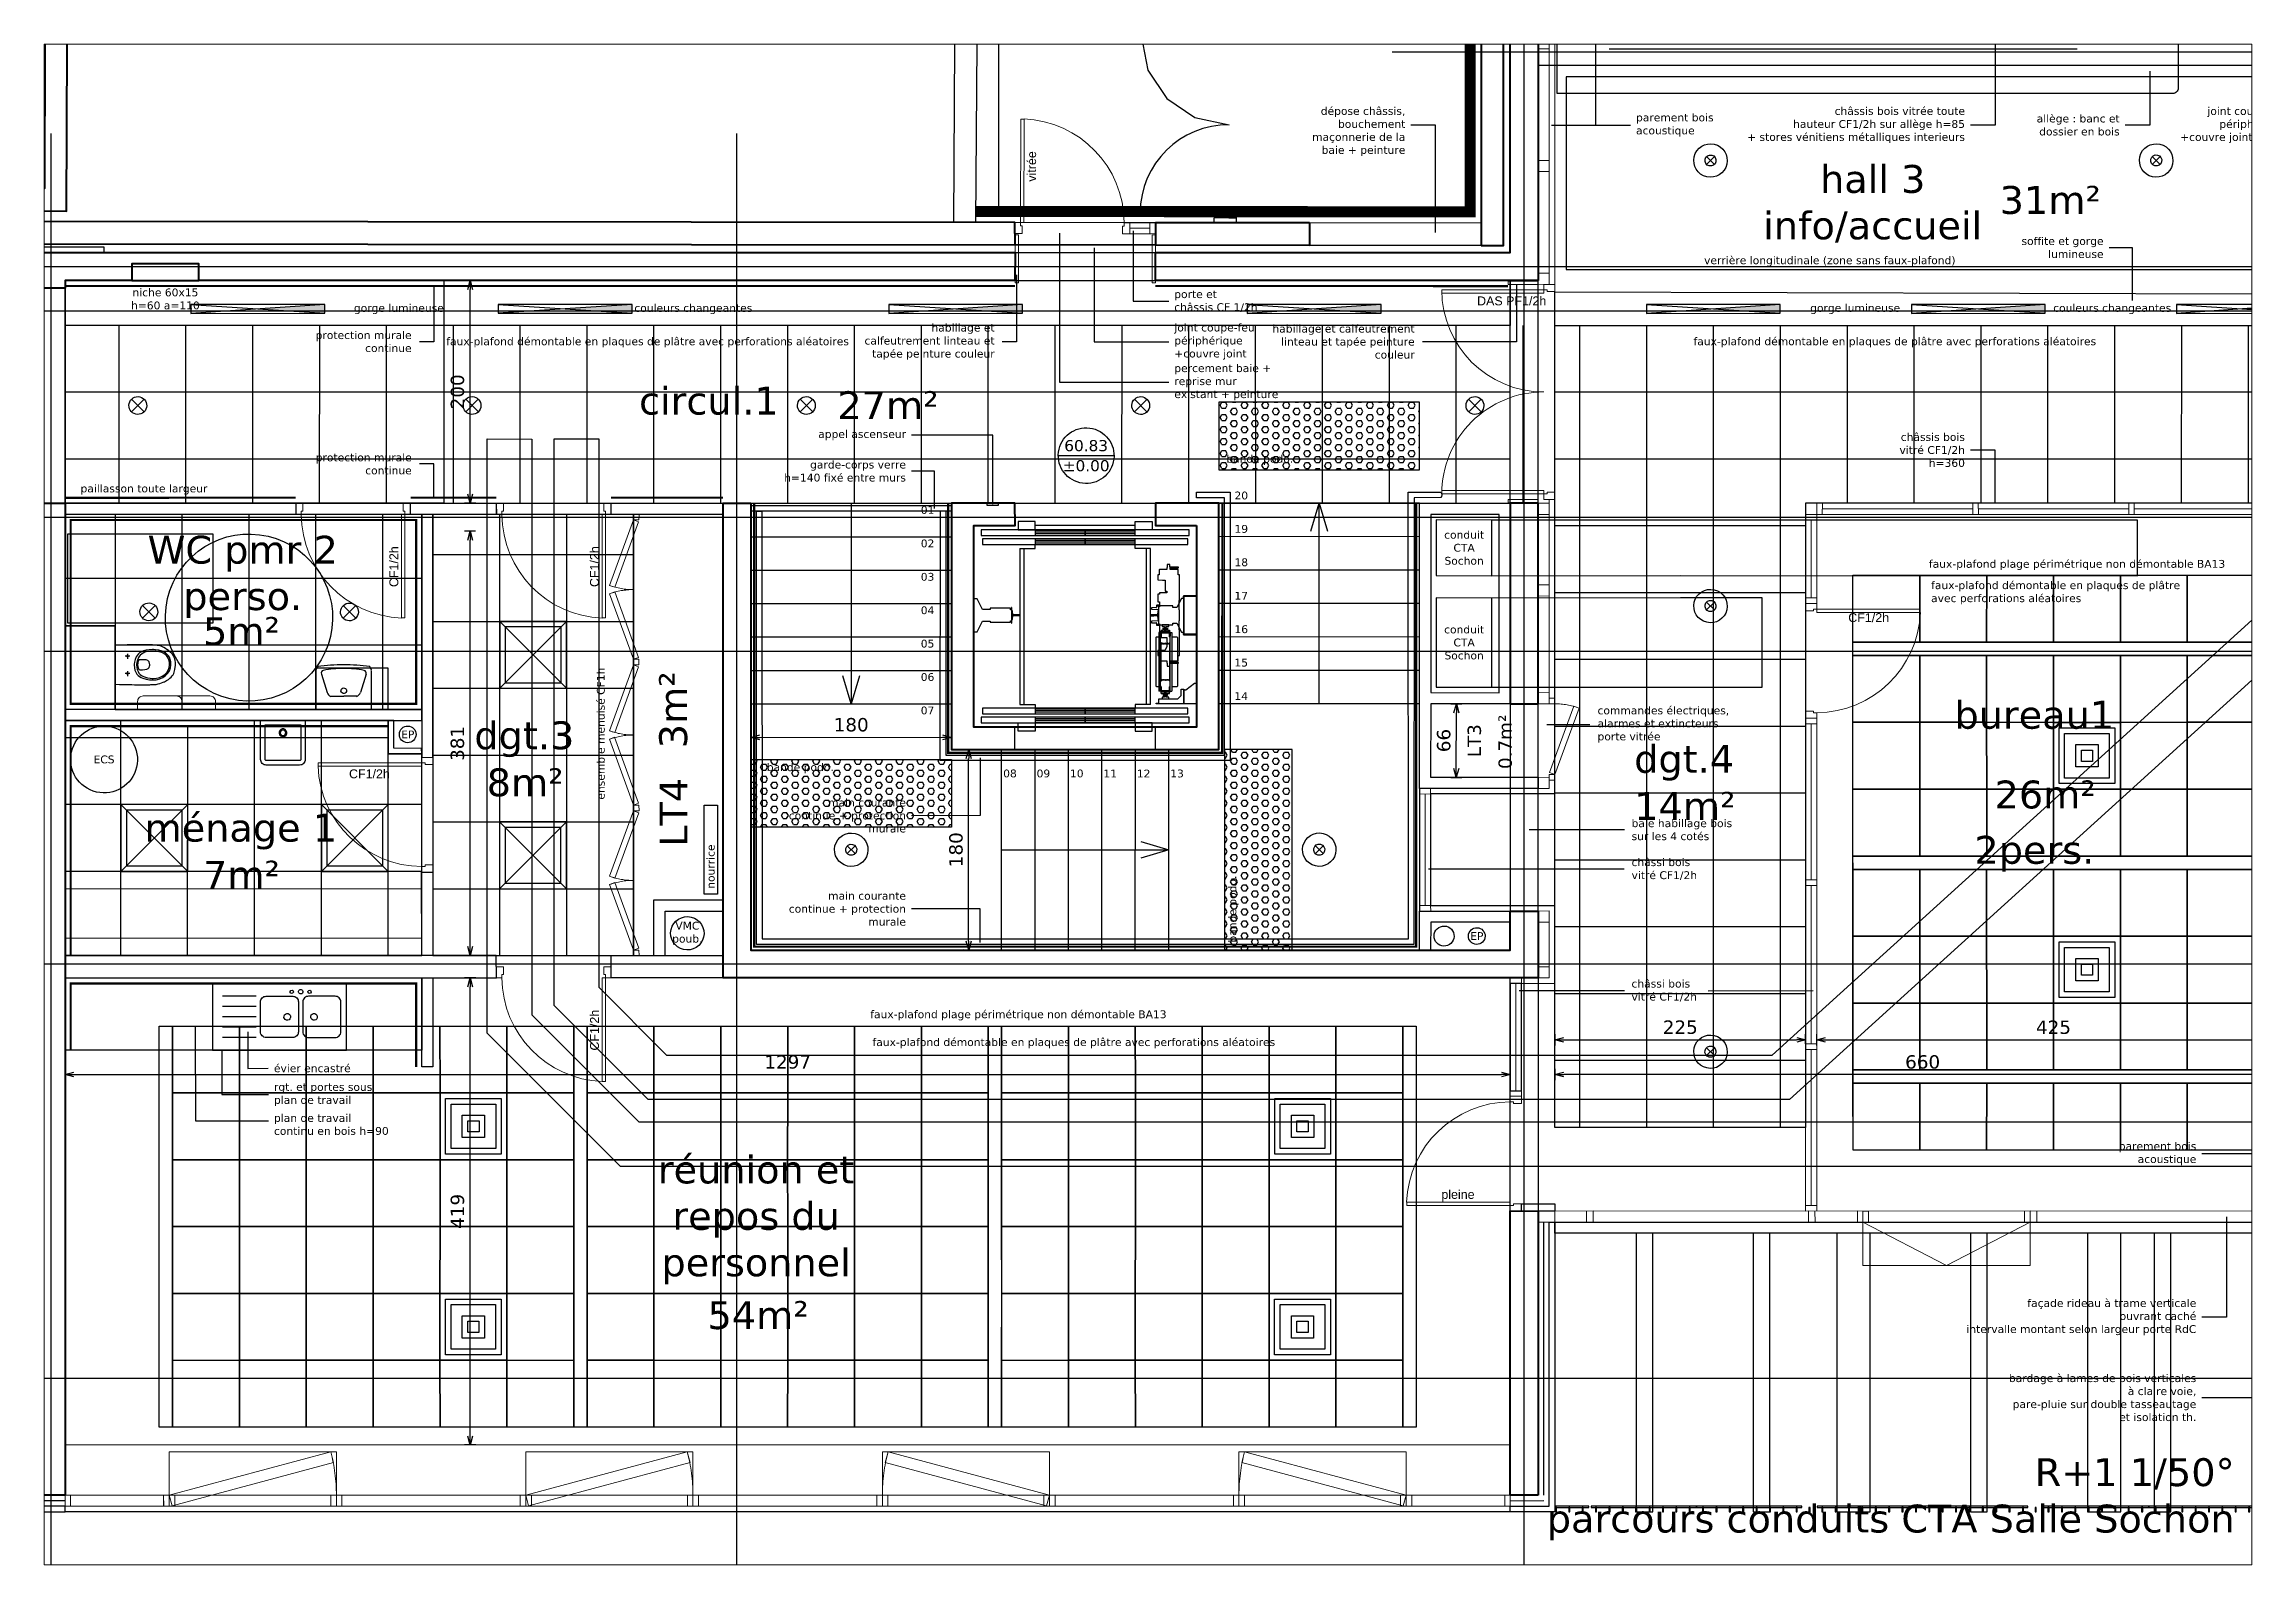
# Paper-space layout 'A3-R+1études1_50' of a CAD drawing. Header units: metres. Extents: x 0.009 to 0.405, y 0.003 to 0.276.
# The model-space entities are those that its viewports show. They can reach past a viewport. Long polylines and large blocks are cut down to what shows.
import ezdxf
from ezdxf.enums import TextEntityAlignment as Align

# ---------------------------------------------------------------- set-up
doc = ezdxf.new("R2010")
doc.units = ezdxf.units.M
doc.header["$MEASUREMENT"] = 0
doc.header["$PDMODE"] = 3
doc.header["$PDSIZE"] = 0.1
for name, pattern in [('01', [0.15, 0.1, -0.05]), ('02', [0.28, 0.2, -0.08]), ('03', [0.7, 0.5, -0.2]), ('04', [0.82, 0.6, -0.08, 0.06, -0.08]), ('ACAD_ISO02W100', [15, 12, -3]), ('ACAD_ISO12W100', [21, 12, -3, 0, -3, 0, -3]), ('AXES', [2, 1.25, -0.25, 0.25, -0.25]), ('AXES2', [1.125, 0.75, -0.125, 0.125, -0.125]), ('CACHE2', [0.1875, 0.125, -0.0625]), ('DASHED', [0.75, 0.5, -0.25])]:
    doc.linetypes.add(name, pattern=pattern)
for name, color, linetype in [('00-AXE-0.00', 14, 'AXES2'), ('01-CLOISON-0.25', 3, 'Continuous'), ('01-DOUBLAGE-0.0x', 6, 'Continuous'), ('01-ISOL-0.08', 43, 'ISOLATION'), ('01-MEN-VU-0.13', 163, 'Continuous'), ('01-SANITAIRE-0.15', 44, 'Continuous'), ('02-VU-CACHE-01-0.10', 133, '01'), ('05-COT-ALTIM-0.20', 42, 'Continuous'), ('06-COT-50&100-0.20', 2, 'Continuous'), ('06-SYMB-DIVERS-0.20', 20, 'Continuous'), ('06-TXT-DETAILS-DIVERS-02.20', 2, 'Continuous'), ('06-TXT-DIVERS-0.20', 70, 'Continuous'), ('06-TXT-ETIQUETTES SURFACES', 210, 'Continuous'), ('07-CHAUFFAGE-0.13', 210, 'Continuous'), ('07-CTA-0.13', 163, 'Continuous'), ('07-ECLAIRAGE-0.13', 31, 'Continuous'), ('07-PLAFONDS-0.13', 5, 'Continuous'), ('07-REVETEMENTS-INTER-0.10', 10, 'Continuous'), ('08-VU-0.08', 56, 'Continuous'), ('08-VU-0.13', 44, 'Continuous'), ('08-VU-0.20', 32, 'Continuous')]:
    doc.layers.add(name, color=color, linetype=linetype)
for name, color, linetype, lineweight in [('01-BETON-0.40', 4, 'Continuous', 40), ('01-MEN-CP-0.15', 2, 'Continuous', 18), ('01-MOBILIER-0.10', 10, 'Continuous', 9)]:
    doc.layers.add(name, color=color, linetype=linetype, lineweight=lineweight)
doc.layers.add('10-DEMOL-GO-0.25', color=1, linetype='Continuous', plot=False)
doc.styles.add('COT', font='verdana.ttf')
doc.styles.add('détail 100', font='verdana.ttf', dxfattribs={"height": 0.1})
doc.styles.add('locaux 100', font='verdana.ttf', dxfattribs={"height": 0.22})
doc.styles.add('locaux 20', font='verdana.ttf', dxfattribs={"height": 0.07})
doc.styles.get("Standard").update_dxf_attribs({"font": 'arial.ttf'})
doc.styles.add('TXT', font='TXT', dxfattribs={"height": 0.2})
doc.linetypes.add('ISOLATION', pattern='A,0.0001,-0.1,[134,ltypeshp.shx,S=0.1,R=0,X=-0.1,Y=0],-0.2,[134,ltypeshp.shx,S=0.1,R=180,X=0.1,Y=0],-0.1', length=0.4001)
doc.dimstyles.new('COT50', dxfattribs={"dimtxt": 0.12, "dimasz": 0.08, "dimexe": 0.05, "dimexo": 0, "dimgap": 0.05, "dimtad": 1, "dimdec": 0, "dimlfac": 100, "dimzin": 0, "dimdsep": 46, "dimtxsty": 'COT', "dimblk": 'OPEN30', "dimcen": 0.04, "dimdle": 0.05, "dimclrd": 256, "dimclre": 256, "dimclrt": 6, "dimadec": 0, "dimazin": 0, "dimtm": 1e-09, "dimtfac": 1, "dimtdec": 0, "dimtmove": 1, "dimatfit": 0, "dimldrblk": 'OPEN30', "dimfxl": 0.05, "dimfxlon": 1, "dimtolj": 1, "dimtzin": 0, "dimlwd": -1, "dimlwe": -1, "dimarcsym": 0})
pattern_1 = [(103.12127, (596100.814845, 139671.19803), (-0.05271344, -0.01228743), [0.03125, -0.0625]), (223.12127, (596100.814845, 139671.19803), (0.03699795, -0.03950746), [0.03125, -0.0625]), (163.12127, (596100.80775, 139671.228465), (-0.01571549, -0.0517949), [0.03125, -0.0625])]

psp = doc.layouts.new('A3-R+1études1_50')

# ---------------------------------------------------------------- texts
at = {"layer": '06-TXT-DIVERS-0.20', "insert": (0.40234, 0.01494), "char_height": 0.005, "width": 0.1445954, "attachment_point": 6, "style": 'locaux 100'}
psp.add_mtext('R+1 1/50°\\Pparcours conduits CTA Salle Sochon', dxfattribs=at)

msp = doc.modelspace()

# ---------------------------------------------------------------- texts
at = {"layer": '00-AXE-0.00'}
for s, p in [('3', (596099.31, 139684.703)), ('2', (596100.913, 139677.823))]:
    msp.add_text(s, height=0.3, rotation=103.1213, dxfattribs=at).set_placement(p, align=Align.MIDDLE_CENTER)
at = {"layer": '01-SANITAIRE-0.15', "char_height": 0.07, "attachment_point": 5, "rotation": 103.1213, "style": 'locaux 20'}
for s, insert, width in [('EP', (596090.513, 139690.405), 0.15887), ('EP', (596088.185, 139689.862), 0.15887), ('EP', (596092.815, 139682.752), 0.15887), ('EP', (596093.23, 139672.998), 0.15887), ('ECS', (596094.068, 139670.395), 1.22489)]:
    msp.add_mtext(s, dxfattribs=dict(at, insert=insert, width=width))
at = {"layer": '06-TXT-DETAILS-DIVERS-02.20', "style": 'locaux 20'}
for s, insert, char_height, width, attachment_point, rotation in [('plan de travail\\Pcontinu en bois h=70', (596088.418, 139690.849), 0.07, 1.07229, 4, 103.1213), ('\\pt0.28;rgt.^Iet portes \\P\\pt0.07;sous plan de travail', (596088.696, 139690.914), 0.07, 0.94096, 4, 103.1213), ('plancher pavés\\Pde verre CF1/2h', (596085.136, 139689.521), 0.07, 1.71911, 4, 103.1213), ('façade rideau à trame verticale\\Pouvrant caché\\Pintervalle montant selon largeur porte RdC', (596094.681, 139689.817), 0.07, 2.0766, 6, 103.1213), ('bardage à lames de bois verticales\\Pà claire voie,\\Ppare-pluie sur double tasseautage\\Pet isolation th.', (596095.385, 139689.981), 0.07, 2.0766, 6, 103.1213), ('parement bois\\Pacoustique', (596093.252, 139689.484), 0.07, 0.94096, 6, 103.1213), ('joint coupe-feu\\Ppériphérique\\P+couvre joint au sol', (596084.074, 139688.187), 0.07, 1.15877, 6, 103.1213), ('allège : banc et dossier en bois', (596084.416, 139686.718), 0.07, 0.85985, 6, 103.1213), ('châssis bois\\Pvitré CF1/2h\\Ph=360', (596087.572, 139686.028), 0.07, 2.0766, 6, 103.1213), ('châssis bois vitrée toute \\Phauteur CF1/2h sur allège h=85\\P+ stores vénitiens métalliques interieurs', (596084.731, 139685.366), 0.07, 2.0766, 6, 103.1213), ('baie habillage bois\\Psur les 4 cotés', (596091.571, 139683.888), 0.07, 1.15877, 4, 103.1213), ('châssi bois\\Pvitré CF1/2h', (596092.977, 139684.215), 0.07, 1.15877, 4, 103.1213), ('commandes électriques, alarmes et extincteurs\\Pporte vitrée', (596090.72, 139683.376), 0.07, 1.56851, 4, 103.1213), ('châssi bois\\Pvitré CF1/2h', (596091.915, 139683.968), 0.07, 1.15877, 4, 103.1213), ('parement bois\\Pacoustique', (596085.401, 139682.491), 0.07, 0.94096, 4, 103.1213), ('habillage et calfeutrement linteau et tapée peinture couleur', (596087.746, 139680.998), 0.07, 1.56851, 6, 103.1213), ('bande podo.', (596093.368, 139680.639), 0.07, 0.94096, 4, 193.1213), ('\\Pdépose châssis, bouchement maçonnerie de la baie + peinture', (596085.871, 139680.475), 0.07, 0.94096, 6, 103.1213), ('bande podo.', (596089.163, 139679.592), 0.07, 0.94096, 4, 103.1213), ('15', (596090.905, 139680.136), 0.07, 0.16916, 5, 103.1213), ('14', (596091.197, 139680.204), 0.07, 0.16916, 5, 103.1213), ('18', (596090.028, 139679.932), 0.07, 0.16916, 5, 103.1213), ('17', (596090.32, 139680), 0.07, 0.16916, 5, 103.1213), ('16', (596090.613, 139680.068), 0.07, 0.16916, 5, 103.1213), ('percement baie + reprise mur existant + peinture', (596088.59, 139678.98), 0.07, 0.94096, 4, 103.1213), ('20', (596089.444, 139679.796), 0.07, 0.16916, 5, 103.1213), ('19', (596089.736, 139679.864), 0.07, 0.16916, 5, 103.1213), ('13', (596092.005, 139679.801), 0.07, 0.16916, 5, 103.1213), ('porte et\\Pchâssis CF 1/2h', (596087.881, 139678.814), 0.07, 0.94096, 4, 103.1213), ('joint coupe-feu\\Ppériphérique\\P+couvre joint', (596088.235, 139678.897), 0.07, 0.94096, 4, 103.1213), ('12', (596092.073, 139679.509), 0.07, 0.16916, 5, 103.1213), ('11', (596092.141, 139679.217), 0.07, 0.16916, 5, 103.1213), ('10', (596092.209, 139678.925), 0.07, 0.16916, 5, 103.1213), ('09', (596092.277, 139678.633), 0.07, 0.16916, 5, 103.1213), ('08', (596092.345, 139678.341), 0.07, 0.16916, 5, 103.1213), ('LIMITE DE\\PPRESTATION', (596085.437, 139677.051), 0.15, 3.00404, 4, 103.1213), ('main courante\\Pcontinue + protection murale', (596093.74, 139677.708), 0.07, 1.11236, 6, 103.1213), ('05', (596091.378, 139677.356), 0.07, 0.16916, 5, 103.1213), ('06', (596091.67, 139677.424), 0.07, 0.16916, 5, 103.1213), ('07', (596091.962, 139677.492), 0.07, 0.16916, 5, 103.1213), ('main courante\\Pcontinue + protection murale', (596092.925, 139677.518), 0.07, 1.11236, 6, 103.1213), ('habillage et calfeutrement linteau et tapée peinture couleur', (596088.602, 139677.327), 0.07, 1.17456, 6, 103.1213), ('02', (596090.502, 139677.152), 0.07, 0.16916, 5, 103.1213), ('03', (596090.794, 139677.22), 0.07, 0.16916, 5, 103.1213), ('04', (596091.086, 139677.288), 0.07, 0.16916, 5, 103.1213), ('01', (596090.209, 139677.084), 0.07, 0.16916, 5, 103.1213), ('garde-corps verre\\Ph=140 fixé entre murs', (596089.914, 139676.816), 0.07, 1.11236, 6, 103.1213), ('bande podo.', (596092.795, 139676.205), 0.07, 0.94096, 4, 103.1213), ('appel ascenseur', (596089.599, 139676.743), 0.07, 0.94096, 6, 103.1213), ('ensemble menuisé CF1h', (596092.253, 139674.55), 0.07, 1.3495, 6, 193.1213), ('plan de travail continu en bois h=90', (596096.913, 139672.624), 0.07, 1.0274, 4, 103.1213), ('\\pt0.07;rgt. et portes sous plan de travail', (596096.651, 139672.563), 0.07, 0.94096, 4, 103.1213), ('\\pt0.07;évier encastré', (596096.422, 139672.509), 0.07, 0.94096, 4, 103.1213), ('protection murale continue', (596090.858, 139672.482), 0.07, 1.17456, 6, 103.1213), ('protection murale continue', (596089.789, 139672.232), 0.07, 1.17456, 6, 103.1213), ('paillasson toute largeur', (596091.627, 139670.194), 0.07, 1.71911, 5, 103.1213), ('niche 60x15\\Ph=60 a=110', (596089.917, 139669.993), 0.07, 1.06403, 5, 103.1213)]:
    msp.add_mtext(s, dxfattribs=dict(at, insert=insert, char_height=char_height, width=width, attachment_point=attachment_point, rotation=rotation))
at = {"layer": '06-TXT-DIVERS-0.20', "attachment_point": 5, "style": 'locaux 100'}
for s, insert, char_height, width, rotation in [('bureau1', (596089.747, 139687.174), 0.25, 2.37148, 103.1213), ('2pers.', (596090.96, 139687.457), 0.25, 2.37148, 103.1213), ('hall 3\\Pinfo/accueil', (596085.608, 139684.72), 0.25, 2.37148, 103.1213), ('dgt.4', (596090.878, 139684.211), 0.25, 2.37148, 103.1213), ('1pers.', (596083.269, 139683.556), 0.25, 2.37148, 103.1213), ('LT3', (596091.112, 139682.333), 0.12, 0.4884, 193.1213), ('réunion et repos du personnel', (596096.764, 139677.032), 0.25, 2.37148, 103.1213), ('LT4', (596093.37, 139675.479), 0.25, 2.37148, 193.1213), ('circul.1', (596089.701, 139674.95), 0.25, 2.37148, 103.1213), ('dgt.3', (596093.035, 139674.027), 0.25, 2.37148, 103.1213), ('classe', (596085.136, 139671.956), 0.25, 2.37148, 103.1213), ('ménage 1', (596094.42, 139671.737), 0.25, 2.37148, 103.1213), ('WC pmr 2\\Pperso.', (596092.189, 139671.235), 0.25, 2.37148, 103.1213)]:
    msp.add_mtext(s, dxfattribs=dict(at, insert=insert, char_height=char_height, width=width, rotation=rotation))
at = {"layer": '06-TXT-ETIQUETTES SURFACES', "attachment_point": 5, "style": 'locaux 100'}
for s, insert, char_height, rotation in [('26m²', (596090.422, 139687.431), 0.25, 103.1213), ('31m²', (596085.214, 139686.264), 0.25, 103.1213), ('14m²', (596091.254, 139684.305), 0.25, 103.1213), ('0.7m²', (596091.059, 139682.605), 0.12, 193.1213), ('54m²', (596097.595, 139677.244), 0.25, 103.1213), ('27m²', (596089.374, 139676.524), 0.25, 103.1213), ('3m²', (596092.474, 139675.27), 0.25, 193.1213), ('8m²', (596093.412, 139674.122), 0.25, 103.1213), ('7m²', (596094.796, 139671.831), 0.25, 103.1213), ('5m²', (596092.668, 139671.335), 0.25, 103.1213)]:
    msp.add_mtext(s, dxfattribs=dict(at, insert=insert, char_height=char_height, rotation=rotation))
at = {"layer": '07-CHAUFFAGE-0.13', "insert": (596093.962, 139675.961), "char_height": 0.07, "width": 0.15887, "attachment_point": 4, "rotation": 193.1213, "style": 'locaux 20'}
msp.add_mtext('nourrice', dxfattribs=at)
at = {"layer": '07-CTA-0.13', "char_height": 0.07, "attachment_point": 5, "rotation": 103.1213, "style": 'locaux 20'}
for s, insert, width in [('conduit\\PCTA', (596091.043, 139690.554), 0.74382), ('conduit\\PCTA', (596087.668, 139689.767), 0.74382), ('conduit\\PCTA\\PSochon', (596090.275, 139682.043), 0.74382), ('conduit\\PCTA\\PSochon', (596089.447, 139681.85), 0.74382), ('VMC\\Ppoub.', (596094.399, 139675.847), 0.15887)]:
    msp.add_mtext(s, dxfattribs=dict(at, insert=insert, width=width))
at = {"layer": '07-PLAFONDS-0.13', "char_height": 0.07, "rotation": 103.1213, "style": 'locaux 20'}
for s, insert, width, attachment_point in [('faux-plafond plage périmétrique non démontable BA13', (596088.65, 139685.947), 6.62142, 4), ('faux-plafond démontable en plaques de plâtre\\Pavec perforations aléatoires ', (596088.889, 139686.023), 6.62142, 4), ('gorge lumineuse                                             couleurs changeantes', (596085.919, 139687.543), 5.61574, 6), ('faux-plafond démontable en plaques de plâtre avec perforations aléatoires ', (596087.184, 139683.436), 6.62142, 4), ('soffite et gorge lumineuse ', (596085.52, 139686.827), 0.94096, 6), ('verrière longitudinale (zone sans faux-plafond)', (596085.942, 139685.561), 2.49579, 6), ('faux-plafond démontable en plaques de plâtre avec perforations aléatoires ', (596094.983, 139677.689), 6.62142, 4), ('faux-plafond plage périmétrique non démontable BA13', (596094.744, 139677.613), 6.62142, 4), ('faux-plafond démontable en plaques de plâtre avec perforations aléatoires ', (596089.725, 139672.536), 6.62142, 4), ('gorge lumineuse                                                        couleurs changeantes', (596088.81, 139675.143), 5.61574, 6)]:
    msp.add_mtext(s, dxfattribs=dict(at, insert=insert, width=width, attachment_point=attachment_point))

# ---------------------------------------------------------------- blocks, each defined once
blk = doc.blocks.new('P180')
for points in [[(-1.85, 0.915), (-1.85, 0), (-1.88, 0), (-1.88, 0.915)], [(-0.08, 0.915), (-0.08, 0), (-0.05, 0), (-0.05, 0.915)], [(0, 0), (0, -0.1), (-0.065, -0.1), (-0.065, -0.03), (-0.05, -0.03), (-0.05, 0)]]:
    blk.add_lwpolyline(points, close=True)
at = {"linetype": 'Continuous'}
blk.add_lwpolyline([(-1.93, 0), (-1.93, -0.1), (-1.865, -0.1), (-1.865, -0.03), (-1.88, -0.03), (-1.88, 0)], close=True, dxfattribs=at)
for centre, start, end in [((-1.88, 0), 0, 90), ((-0.05, 0), 90, 180)]:
    blk.add_arc(centre, 0.915, start, end)
at = {"linetype": 'Continuous', "text_generation_flag": 6}
blk.add_attdef('TEXTE', (-0.188, 0.598), '', height=0.08, rotation=90, dxfattribs=at)
blk = doc.blocks.new('Asc-KONE_Executive_C5_CAD_double_acces')
for p, q in [((-2200, 2010), (-1630, 2010)), ((-2200, -200), (-2200, 2010)), ((-1630, 2010), (-1630, 1810)), ((200, 2010), (-370, 2010)), ((-370, 2010), (-370, 1810)), ((200, -200), (200, 2010)), ((-1630, 1810), (-2000, 1810)), ((-2000, 1810), (-2000, 0)), ((-1450, 1845), (-1600, 1845)), ((-1600, 1845), (-1600, 1770)), ((-1450, 1770), (-1450, 1845)), ((-550, 1810), (-1450, 1810)), ((-550, 1770), (-550, 1845)), ((-550, 1845), (-400, 1845)), ((-400, 1845), (-400, 1770)), ((-370, 1810), (0, 1810)), ((0, 1810), (0, 0)), ((-68, 1770), (-1932, 1770)), ((-1932, 1770), (-1932, 1720)), ((-1932, 1720), (-68, 1720)), ((-78, 1690), (-1922, 1690)), ((-1922, 1690), (-1922, 1640)), ((-1922, 1640), (-78, 1640)), ((-1600, 1770), (-1450, 1770)), ((-1585, 1605), (-1585, 205)), ((-1585, 1605), (-1450, 1605)), ((-1550, 1605), (-1550, 205)), ((-1000, 1765), (-1450, 1765)), ((-1450, 1765), (-1450, 1720)), ((-1450, 1750), (-1000, 1750)), ((-1450, 1735), (-1000, 1735)), ((-1450, 1720), (-1000, 1720)), ((-1000, 1690), (-1450, 1690)), ((-1450, 1690), (-1450, 1645)), ((-1450, 1675), (-1000, 1675)), ((-1450, 1660), (-1000, 1660)), ((-1450, 1645), (-1000, 1645)), ((-1450, 1605), (-1450, 1640)), ((-550, 1765), (-1000, 1765)), ((-1000, 1765), (-1000, 1720)), ((-1000, 1720), (-1000, 1765)), ((-1000, 1750), (-550, 1750)), ((-1000, 1735), (-550, 1735)), ((-1000, 1720), (-550, 1720)), ((-550, 1690), (-1000, 1690)), ((-1000, 1690), (-1000, 1645)), ((-1000, 1645), (-1000, 1690)), ((-1000, 1675), (-550, 1675)), ((-1000, 1660), (-550, 1660)), ((-1000, 1645), (-550, 1645)), ((-400, 1770), (-550, 1770)), ((-550, 1720), (-550, 1765)), ((-550, 1645), (-550, 1690)), ((-550, 1605), (-550, 1640)), ((-415, 1605), (-550, 1605)), ((-450, 205), (-450, 1605)), ((-415, 205), (-415, 1605)), ((-78, 1640), (-78, 1690)), ((-68, 1720), (-68, 1770)), ((-1830, 1439), (-1830, 1008)), ((-1777, 1444), (-1825, 1444)), ((-1764, 1486), (-1777, 1486)), ((-1777, 959), (-1777, 1486)), ((-1764, 1487), (-1764, 1452)), ((-1764, 1486), (-1764, 959)), ((-1764, 1452), (-1761, 1452)), ((-1762, 1444), (-1764, 1444)), ((-1761, 1452), (-1761, 1487)), ((-1759, 1393), (-1761, 1391)), ((-1761, 1391), (-1761, 1055)), ((-1756, 1393), (-1759, 1393)), ((-1757, 1507), (-1757, 1494)), ((-1740, 1507), (-1757, 1507)), ((-1757, 1494), (-1683, 1494)), ((-1683, 1494), (-1757, 1494)), ((-1757, 1491), (-1683, 1491)), ((-1757, 1476), (-1757, 1449)), ((-1754, 1387), (-1756, 1393)), ((-1688, 1481), (-1752, 1481)), ((-1745, 1389), (-1746, 1387)), ((-1743, 1389), (-1745, 1389)), ((-1742, 1387), (-1743, 1389)), ((-1740, 1525), (-1740, 1507)), ((-1730, 1525), (-1740, 1525)), ((-1733, 1389), (-1734, 1387)), ((-1731, 1389), (-1733, 1389)), ((-1730, 1387), (-1731, 1389)), ((-1730, 1505), (-1730, 1525)), ((-1710, 1505), (-1730, 1505)), ((-1721, 1389), (-1722, 1387)), ((-1719, 1389), (-1721, 1389)), ((-1718, 1387), (-1719, 1389)), ((-1710, 1525), (-1710, 1505)), ((-1700, 1525), (-1710, 1525)), ((-1709, 1389), (-1710, 1387)), ((-1707, 1389), (-1709, 1389)), ((-1706, 1387), (-1707, 1389)), ((-1700, 1507), (-1700, 1525)), ((-1683, 1507), (-1700, 1507)), ((-1697, 1389), (-1698, 1387)), ((-1695, 1389), (-1697, 1389)), ((-1694, 1387), (-1695, 1389)), ((-1684, 1393), (-1686, 1387)), ((-1680, 1393), (-1684, 1393)), ((-1683, 1507), (-1683, 1494)), ((-1683, 1449), (-1683, 1476)), ((-1678, 1391), (-1680, 1393)), ((-1679, 1487), (-1679, 1452)), ((-1679, 1452), (-1676, 1452)), ((-1676, 1444), (-1678, 1444)), ((-1678, 1055), (-1678, 1391)), ((-1676, 1452), (-1676, 1487)), ((-1676, 1486), (-1662, 1486)), ((-1676, 1486), (-1676, 959)), ((-1662, 959), (-1662, 1486)), ((-1639, 1444), (-1662, 1444)), ((-1634, 1008), (-1634, 1439)), ((-1750, 1384), (-1750, 1384)), ((-1738, 1384), (-1738, 1384)), ((-1726, 1384), (-1726, 1384)), ((-1714, 1384), (-1714, 1384)), ((-1702, 1384), (-1702, 1384)), ((-1690, 1384), (-1690, 1384)), ((-1825, 1003), (-1777, 1003)), ((-1764, 1003), (-1762, 1003)), ((-1764, 993), (-1761, 993)), ((-1764, 958), (-1764, 993)), ((-1761, 1055), (-1759, 1053)), ((-1761, 993), (-1761, 958)), ((-1759, 1053), (-1756, 1053)), ((-1757, 998), (-1757, 971)), ((-1756, 1053), (-1754, 1058)), ((-1750, 1062), (-1750, 1062)), ((-1746, 1058), (-1745, 1056)), ((-1745, 1056), (-1743, 1056)), ((-1743, 1056), (-1742, 1058)), ((-1738, 1062), (-1738, 1062)), ((-1734, 1058), (-1733, 1056)), ((-1733, 1056), (-1731, 1056)), ((-1731, 1056), (-1730, 1058)), ((-1726, 1062), (-1726, 1062)), ((-1722, 1058), (-1721, 1056)), ((-1721, 1056), (-1719, 1056)), ((-1719, 1056), (-1718, 1058)), ((-1714, 1062), (-1714, 1062)), ((-1710, 1058), (-1709, 1056)), ((-1709, 1056), (-1707, 1056)), ((-1707, 1056), (-1706, 1058)), ((-1702, 1062), (-1702, 1062)), ((-1698, 1058), (-1697, 1056)), ((-1697, 1056), (-1695, 1056)), ((-1695, 1056), (-1694, 1058)), ((-1690, 1062), (-1690, 1062)), ((-1686, 1058), (-1684, 1053)), ((-1684, 1053), (-1680, 1053)), ((-1683, 971), (-1683, 998)), ((-1680, 1053), (-1678, 1055)), ((-1679, 993), (-1676, 993)), ((-1679, 958), (-1679, 993)), ((-1678, 1003), (-1676, 1003)), ((-1676, 993), (-1676, 958)), ((-1662, 1003), (-1639, 1003)), ((-1764, 959), (-1777, 959)), ((-1757, 954), (-1683, 954)), ((-1757, 938), (-1757, 951)), ((-1757, 951), (-1683, 951)), ((-1683, 951), (-1757, 951)), ((-1740, 938), (-1757, 938)), ((-1752, 966), (-1688, 966)), ((-1740, 920), (-1740, 938)), ((-1730, 920), (-1740, 920)), ((-1730, 940), (-1730, 920)), ((-1710, 940), (-1730, 940)), ((-1710, 920), (-1710, 940)), ((-1700, 920), (-1710, 920)), ((-1700, 938), (-1700, 920)), ((-1683, 938), (-1700, 938)), ((-1683, 938), (-1683, 951)), ((-1676, 959), (-1662, 959)), ((-1585, 205), (-1450, 205)), ((-1450, 205), (-1450, 170)), ((-415, 205), (-550, 205)), ((-550, 205), (-550, 170)), ((-2000, 0), (-1630, 0)), ((-68, 90), (-1932, 90)), ((-1932, 90), (-1932, 40)), ((-1932, 40), (-68, 40)), ((-78, 170), (-1922, 170)), ((-1922, 170), (-1922, 120)), ((-1922, 120), (-78, 120)), ((-1630, 0), (-1630, -200)), ((-1600, -35), (-1600, 40)), ((-1600, 40), (-1450, 40)), ((-1000, 165), (-1450, 165)), ((-1450, 165), (-1450, 120)), ((-1450, 150), (-1000, 150)), ((-1450, 135), (-1000, 135)), ((-1450, 120), (-1000, 120)), ((-1000, 90), (-1450, 90)), ((-1450, 90), (-1450, 45)), ((-1450, 75), (-1000, 75)), ((-1450, 60), (-1000, 60)), ((-1450, 45), (-1000, 45)), ((-1450, 40), (-1450, -35)), ((-1450, 0), (-550, 0)), ((-550, 165), (-1000, 165)), ((-1000, 165), (-1000, 120)), ((-1000, 120), (-1000, 165)), ((-1000, 150), (-550, 150)), ((-1000, 135), (-550, 135)), ((-1000, 120), (-550, 120)), ((-550, 90), (-1000, 90)), ((-1000, 90), (-1000, 45)), ((-1000, 45), (-1000, 90)), ((-1000, 75), (-550, 75)), ((-1000, 60), (-550, 60)), ((-1000, 45), (-550, 45)), ((-550, 120), (-550, 165)), ((-550, 45), (-550, 90)), ((-550, 40), (-550, -35)), ((-400, 40), (-550, 40)), ((-400, -35), (-400, 40)), ((0, 0), (-370, 0)), ((-370, 0), (-370, -200)), ((-78, 120), (-78, 170)), ((-68, 40), (-68, 90)), ((-1450, -35), (-1600, -35)), ((-550, -35), (-400, -35)), ((-1630, -200), (-2200, -200)), ((-370, -200), (200, -200))]:
    blk.add_line(p, q)
for points in [[(-1885, 1600), (-1885, 1475), (-1902, 1475), (-1982, 1415), (-2000, 1415), (-2000, 1600), (-1885, 1600)], [(-1832, 1555), (-1860, 1527), (-1860, 1470), (-1885, 1470), (-1885, 1600), (-1637, 1600), (-1637, 1595), (-1660, 1595), (-1660, 1555), (-1720, 1555)], [(-1750, 1555), (-1750, 1540), (-1728, 1540), (-1728, 1505), (-1712, 1505), (-1712, 1540), (-1690, 1540), (-1690, 1555)], [(-1885, 805), (-1885, 980), (-1996, 980), (-1996, 1060), (-2000, 1060), (-2000, 976), (-1889, 976), (-1889, 805), (-1889, 634), (-2000, 634), (-2000, 550), (-1996, 550), (-1996, 630), (-1885, 630), (-1885, 805)], [(-1658, 806), (-1658, 881), (-1668, 881), (-1668, 886), (-1653, 886), (-1653, 891), (-1788, 891), (-1788, 876), (-1823, 876), (-1865, 957), (-1880, 957), (-1880, 979), (-1885, 979), (-1885, 806), (-1885, 633), (-1880, 633), (-1880, 654), (-1865, 654), (-1823, 735), (-1788, 735), (-1788, 720), (-1653, 720), (-1653, 725), (-1668, 725), (-1668, 730), (-1658, 730), (-1658, 805)], [(-1690, 890), (-1690, 905), (-1712, 905), (-1712, 940), (-1728, 940), (-1728, 905), (-1750, 905), (-1750, 890)], [(-1658, 764), (-1652, 767), (-1650, 801), (-1625, 801), (-1615, 801), (-1590, 801), (-1590, 810), (-1615, 810), (-1625, 809), (-1650, 809), (-1652, 844), (-1658, 846)], [(-342, 846), (-348, 844), (-350, 809), (-375, 809), (-385, 809), (-410, 810), (-410, 801), (-385, 801), (-375, 801), (-350, 801), (-348, 767), (-342, 764)], [(-342, 805), (-342, 735), (-338, 735), (-338, 756), (-330, 756), (-330, 743), (-147, 743), (-147, 753), (-78, 753), (-32, 657), (-5, 657), (-5, 632), (0, 632), (0, 805), (0, 978), (-5, 978), (-5, 953), (-32, 953), (-78, 857), (-147, 857), (-147, 867), (-330, 867), (-330, 854), (-338, 854), (-338, 875), (-342, 875), (-342, 805)]]:
    blk.add_lwpolyline(points, close=True)
at = {"linetype": 'ACAD_ISO02W100', "ltscale": 0.1}
blk.add_lwpolyline([(-1842, 755), (-1842, 679), (-1846, 665), (-1846, 442), (-1834, 442), (-1834, 399), (-1831, 396), (-1764, 396), (-1764, 381), (-1837, 381), (-1837, 375), (-1761, 375), (-1761, 349), (-1737, 349), (-1737, 376), (-1734, 376), (-1734, 396), (-1667, 396), (-1664, 399), (-1664, 442), (-1652, 442), (-1652, 485, 0.406444), (-1655, 488), (-1694, 489), (-1719, 489), (-1719, 588), (-1733, 588), (-1733, 605), (-1666, 605), (-1666, 617), (-1652, 617), (-1652, 686), (-1666, 686), (-1666, 715), (-1644, 715, 0.414214), (-1641, 718), (-1641, 732, -0.362474), (-1637, 737), (-1637, 737), (-1597, 738, 0.406566), (-1594, 741), (-1594, 749, 0.407145), (-1597, 752), (-1658, 754), (-1658, 856), (-1597, 858, 0.407145), (-1594, 861), (-1594, 869, 0.406566), (-1597, 872), (-1637, 873), (-1637, 873, -0.362474), (-1641, 878), (-1641, 892, 0.414214), (-1644, 895), (-1666, 895), (-1666, 1005), (-1733, 1005), (-1733, 1090), (-1716, 1121), (-1655, 1122, 0.406444), (-1652, 1125), (-1652, 1168), (-1664, 1168), (-1664, 1211), (-1667, 1214), (-1734, 1214), (-1734, 1234), (-1737, 1234), (-1737, 1261), (-1761, 1261), (-1761, 1235), (-1837, 1235), (-1837, 1229), (-1764, 1229), (-1764, 1214), (-1831, 1214), (-1834, 1211), (-1834, 1168), (-1846, 1168), (-1846, 945), (-1842, 931), (-1842, 855), (-1843, 855, 0.414214), (-1846, 852), (-1846, 758, 0.414214), (-1843, 755)], format="xyb", close=True, dxfattribs=at)
for centre, radius, start, end in [((-1825, 1439), 5, 90, 180), ((-1757, 1487), 7, 90, 180), ((-1762, 1449), 5, 270, 0), ((-1757, 1487), 4, 90, 180), ((-1752, 1476), 5, 90, 180), ((-1688, 1476), 5, 0, 90), ((-1683, 1487), 7, 0, 90), ((-1683, 1487), 4, 0, 90), ((-1678, 1449), 5, 180, 270), ((-1639, 1439), 5, 0, 90), ((-1750, 1388), 4.3, 195, 270), ((-1750, 1388), 4.3, 270, 345), ((-1738, 1388), 4.3, 195, 270), ((-1738, 1388), 4.3, 270, 345), ((-1726, 1388), 4.3, 195, 270), ((-1726, 1388), 4.3, 270, 345), ((-1714, 1388), 4.3, 195, 270), ((-1714, 1388), 4.3, 270, 345), ((-1702, 1388), 4.3, 195, 270), ((-1702, 1388), 4.3, 270, 345), ((-1690, 1388), 4.3, 195, 270), ((-1690, 1388), 4.3, 270, 345), ((-1825, 1008), 5, 180, 270), ((-1762, 998), 5, 0, 90), ((-1750, 1057), 4.3, 90, 165), ((-1750, 1057), 4.3, 15, 90), ((-1738, 1057), 4.3, 90, 165), ((-1738, 1057), 4.3, 15, 90), ((-1726, 1057), 4.3, 90, 165), ((-1726, 1057), 4.3, 15, 90), ((-1714, 1057), 4.3, 90, 165), ((-1714, 1057), 4.3, 15, 90), ((-1702, 1057), 4.3, 90, 165), ((-1702, 1057), 4.3, 15, 90), ((-1690, 1057), 4.3, 90, 165), ((-1690, 1057), 4.3, 15, 90), ((-1678, 998), 5, 90, 180), ((-1639, 1008), 5, 270, 0), ((-1757, 958), 7, 180, 270), ((-1757, 958), 4, 180, 270), ((-1752, 971), 5, 180, 270), ((-1688, 971), 5, 270, 0), ((-1683, 958), 7, 270, 0), ((-1683, 958), 4, 270, 0)]:
    blk.add_arc(centre, radius, start, end)
blk = doc.blocks.new('fen150')
at = {"linetype": '01'}
blk.add_lwpolyline([(-1.55, 0), (-1.55, 0.388), (-0.05, 0.388), (-0.05, 0)], dxfattribs=at)
blk.add_lwpolyline([(-1.525, 0.292), (-0.076, -0.097), (-0.05, 0), (-1.499, 0.388)], close=True, dxfattribs=at)
for points in [[(-1.6, -0.1), (-1.55, -0.1), (-1.55, 0), (-1.6, 0)], [(-1.55, -0.1), (-1.5, -0.1), (-1.5, 0), (-1.55, 0)], [(-0.05, -0.1), (0, -0.1), (0, 0), (-0.05, 0)], [(-1.55, -0.1), (-0.05, -0.1), (-0.05, 0), (-1.55, 0)], [(-0.1, -0.1), (-0.05, -0.1), (-0.05, 0), (-0.1, 0)]]:
    blk.add_lwpolyline(points, close=True)
blk.add_arc((-0.05, 0), 1.5, 165, 180, dxfattribs=at)
blk = doc.blocks.new('LuminaireSuspendu')
for p, q in [((-0.035, 0.035), (0.035, -0.035)), ((-0.035, -0.035), (0.035, 0.035))]:
    blk.add_line(p, q)
for radius in [0.15, 0.05]:
    blk.add_circle((0, 0), radius)
blk = doc.blocks.new('_Open30')
at = {"color": 0, "linetype": 'ByBlock', "lineweight": -2}
for p, q in [((-1, 0.27), (0, 0)), ((0, 0), (-1, -0.27)), ((0, 0), (-1, 0))]:
    blk.add_line(p, q, dxfattribs=at)
blk = doc.blocks.new('*D29')
at = {"layer": '06-COT-50&100-0.20', "transparency": 16777216}
for p, q in [((596090.782, 139697.167), (596090.685, 139697.145)), ((596092.259, 139690.611), (596090.752, 139697.078)), ((596092.229, 139690.522), (596092.326, 139690.545))]:
    blk.add_line(p, q, dxfattribs=at)
at = {"layer": 'Defpoints', "color": 0, "transparency": 16777216}
for p in [(596090.88, 139697.19), (596090.734, 139697.156), (596091.596, 139690.375)]:
    blk.add_point(p, dxfattribs=at)
at = {"layer": '06-COT-50&100-0.20', "transparency": 16777216, "xscale": 0.08, "yscale": 0.08, "zscale": 0.08}
for p, rotation in [((596090.734, 139697.156), 103.1212703830424), ((596092.277, 139690.533), 283.1212703830424)]:
    blk.add_blockref('_Open30', p, dxfattribs=dict(at, rotation=rotation))
at = {"layer": '06-COT-50&100-0.20', "color": 6, "transparency": 16777216, "insert": (596091.396, 139693.819), "char_height": 0.12, "attachment_point": 5, "rotation": 103.1213, "style": 'COT'}
blk.add_mtext('\\A1;680', dxfattribs=at)
blk = doc.blocks.new('*D41')
at = {"layer": '06-COT-50&100-0.20', "transparency": 16777216}
for p, q in [((596092.319, 139690.133), (596092.417, 139690.155)), ((596092.386, 139690.066), (596093.848, 139683.794)), ((596093.818, 139683.705), (596093.915, 139683.728))]:
    blk.add_line(p, q, dxfattribs=at)
at = {"layer": 'Defpoints', "color": 0, "transparency": 16777216}
for p in [(596087.374, 139688.98), (596093.866, 139683.716), (596090.577, 139682.949)]:
    blk.add_point(p, dxfattribs=at)
at = {"layer": '06-COT-50&100-0.20', "transparency": 16777216, "xscale": 0.08, "yscale": 0.08, "zscale": 0.08}
for p, rotation in [((596092.368, 139690.144), 103.1212703830424), ((596093.866, 139683.716), 283.1212703830424)]:
    blk.add_blockref('_Open30', p, dxfattribs=dict(at, rotation=rotation))
at = {"layer": '06-COT-50&100-0.20', "color": 6, "transparency": 16777216, "insert": (596093.008, 139686.905), "char_height": 0.12, "attachment_point": 5, "rotation": 103.1213, "style": 'COT'}
blk.add_mtext('\\A1;660', dxfattribs=at)
blk = doc.blocks.new('Niv+Alti-Plan')
blk.add_line((-0.25, 0), (0.25, 0))
blk.add_circle((0, 0), 0.25)
at = {"style": 'détail 100'}
for tag, p in [('ALTI', (0, 0.09)), ('NIVEAU', (0, -0.09))]:
    blk.add_attdef(tag, text='', height=0.1, dxfattribs=at).set_placement(p, align=Align.MIDDLE_CENTER)
blk = doc.blocks.new('lav')
for p, q in [((0, 0.5), (-0.35, 0.5)), ((-0.316, 0.45), (-0.15, 0.4)), ((0, 0), (0, 0.5)), ((-0.117, 0.367), (-0.117, 0.25)), ((-0.117, 0.133), (-0.117, 0.25)), ((0, 0), (-0.35, 0)), ((-0.316, 0.05), (-0.15, 0.1))]:
    blk.add_line(p, q)
blk.add_circle((-0.167, 0.25), 0.025)
for centre, radius, start, end in [((1.511, 0.231), 1.911, 172.4054, 179.4234), ((-0.33, 0.418), 0.0844, 103.8031, 129.327), ((0.498, 0.264), 0.864, 168.6901, 180.9211), ((-0.325, 0.425), 0.0264, 71.5651, 161.5651), ((-0.172, 0.344), 0.0598, 21.8014, 68.1986), ((1.511, 0.269), 1.911, 180.5766, 187.5946), ((0.498, 0.236), 0.864, 179.0789, 191.3099), ((-0.34, 0.062), 0.0625, 226.0761, 260.7938), ((-0.325, 0.075), 0.0264, 198.4349, 288.4349), ((-0.172, 0.156), 0.0598, 291.8014, 338.1986)]:
    blk.add_arc(centre, radius, start, end)
blk = doc.blocks.new('WCalliaSuspsansreserv-Plan')
at = {"linetype": 'Continuous'}
for points, knots in [([(-175.564, 0), (-175.564, 0), (174.9225, 0.001), (174.9225, 0.001), (174.9225, 0.001), (178.3975, -106.316), (178.7425, -212.6345), (177.9155, -318.9545), (177.9155, -318.9545), (177.545, -366.6675), (166.254, -424.003), (135.236, -466.73), (135.236, -466.73), (104.3415, -509.285), (60.766, -540.0365), (-0.3015, -539.9965), (-0.3015, -539.9965), (-72.7745, -539.9485), (-123.7985, -496.924), (-151.8715, -441.5495), (-151.8715, -441.5495), (-171.506, -402.8175), (-178.356, -357.626), (-178.632, -318.63), (-178.632, -318.63), (-179.385, -212.419), (-178.256, -106.209), (-175.564, 0)], [0, 0, 0, 0, 0.125, 0.125, 0.125, 0.1875, 0.25, 0.25, 0.25, 0.3125, 0.375, 0.375, 0.375, 0.4375, 0.5, 0.5, 0.5, 0.5625, 0.625, 0.625, 0.625, 0.6875, 0.75, 0.75, 0.75, 0.875, 1, 1, 1, 1]), ([(-0.175, -499.369), (-75.617, -499.369), (-136.774, -425.602), (-136.774, -334.606), (-136.774, -334.606), (-136.774, -243.6095), (-75.617, -169.8425), (-0.175, -169.8425), (-0.175, -169.8425), (75.2665, -169.8425), (136.4235, -243.6095), (136.4235, -334.606), (136.4235, -334.606), (136.4235, -425.602), (75.2665, -499.369), (-0.175, -499.369)], [0, 0, 0, 0, 0.2, 0.2, 0.2, 0.3, 0.4, 0.4, 0.4, 0.5, 0.6, 0.6, 0.6, 0.8, 1, 1, 1, 1]), ([(-0.2505, -487.4275), (-67.9855, -487.4275), (-122.895, -421.2465), (-122.895, -339.6085), (-122.895, -339.6085), (-122.895, -257.97), (-67.9855, -191.7895), (-0.2505, -191.7895), (-0.2505, -191.7895), (67.4845, -191.7895), (122.394, -257.97), (122.394, -339.6085), (122.394, -339.6085), (122.394, -421.2465), (67.4845, -487.4275), (-0.2505, -487.4275)], [0, 0, 0, 0, 0.2, 0.2, 0.2, 0.3, 0.4, 0.4, 0.4, 0.5, 0.6, 0.6, 0.6, 0.8, 1, 1, 1, 1]), ([(-77.8015, -117.351), (-81.9175, -117.351), (-85.2545, -114.0145), (-85.2545, -109.898), (-85.2545, -109.898), (-85.2545, -105.782), (-81.9175, -102.4455), (-77.8015, -102.4455), (-77.8015, -102.4455), (-73.6855, -102.4455), (-70.3485, -105.782), (-70.3485, -109.898), (-70.3485, -109.898), (-70.3485, -114.0145), (-73.6855, -117.351), (-77.8015, -117.351)], [0, 0, 0, 0, 0.2, 0.2, 0.2, 0.3, 0.4, 0.4, 0.4, 0.5, 0.6, 0.6, 0.6, 0.8, 1, 1, 1, 1]), ([(77.278, -117.351), (73.162, -117.351), (69.8255, -114.0145), (69.8255, -109.898), (69.8255, -109.898), (69.8255, -105.782), (73.162, -102.4455), (77.278, -102.4455), (77.278, -102.4455), (81.3945, -102.4455), (84.731, -105.782), (84.731, -109.898), (84.731, -109.898), (84.731, -114.0145), (81.3945, -117.351), (77.278, -117.351)], [0, 0, 0, 0, 0.2, 0.2, 0.2, 0.3, 0.4, 0.4, 0.4, 0.5, 0.6, 0.6, 0.6, 0.8, 1, 1, 1, 1]), ([(-44.891, -219.375), (-44.96, -215.282), (-42.295, -210.4525), (-38.5185, -208.875), (-38.5185, -208.875), (-26.5195, -203.8605), (-13.36, -200.7605), (-0.3545, -200.7605), (-0.3545, -200.7605), (12.756, -200.7605), (26.041, -203.8105), (38.133, -208.878), (38.133, -208.878), (41.9265, -210.4675), (44.601, -215.4065), (44.397, -219.515), (44.397, -219.515), (42.7995, -251.706), (45.7775, -310.371), (-0.244, -310.319), (-0.244, -310.319), (-46.2655, -310.267), (-44.3025, -254.0065), (-44.891, -219.375)], [0, 0, 0, 0, 0.1428571429, 0.1428571429, 0.1428571429, 0.2142857143, 0.2857142857, 0.2857142857, 0.2857142857, 0.3571428571, 0.4285714286, 0.4285714286, 0.4285714286, 0.5, 0.5714285714, 0.5714285714, 0.5714285714, 0.6428571429, 0.7142857143, 0.7142857143, 0.7142857143, 0.8571428571, 1, 1, 1, 1])]:
    blk.add_open_spline(points, degree=3, knots=knots, dxfattribs=at)
at = {"linetype": 'DASHED'}
for points in [[(-57.1305, -110.108), (-57.1305, -110.108), (-103.4175, -110.108), (-103.4175, -110.108)], [(-77.6425, -131.902), (-77.6425, -131.902), (-77.6425, -88.6285), (-77.6425, -88.6285)], [(98.1545, -109.742), (98.1545, -109.742), (51.8675, -109.742), (51.8675, -109.742)], [(77.6425, -131.536), (77.6425, -131.536), (77.6425, -88.2625), (77.6425, -88.2625)]]:
    blk.add_open_spline(points, degree=3, dxfattribs=at)
blk = doc.blocks.new('vidoir40x40')
for points in [[(-0.2, 0), (0.2, 0), (0.2, 0.35, 0.414214), (0.15, 0.4), (-0.15, 0.4, 0.414214), (-0.2, 0.35)], [(-0.16, 0.04), (0.16, 0.04), (0.16, 0.35, 0.414214), (0.15, 0.36), (-0.15, 0.36, 0.414214), (-0.16, 0.35)]]:
    blk.add_lwpolyline(points, format="xyb", close=True)
for radius in [0.035, 0.025]:
    blk.add_circle((0, 0.11), radius)
blk = doc.blocks.new('*D51')
at = {"layer": '06-COT-50&100-0.20', "transparency": 16777216}
for p, q in [((596093.909, 139683.315), (596094.006, 139683.338)), ((596096.883, 139670.774), (596093.975, 139683.249)), ((596096.853, 139670.685), (596096.95, 139670.708))]:
    blk.add_line(p, q, dxfattribs=at)
at = {"layer": 'Defpoints', "color": 0, "transparency": 16777216}
for p in [(596093.957, 139683.327), (596093.112, 139683.13), (596096.056, 139670.499)]:
    blk.add_point(p, dxfattribs=at)
at = {"layer": '06-COT-50&100-0.20', "transparency": 16777216, "xscale": 0.08, "yscale": 0.08, "zscale": 0.08}
for p, rotation in [((596093.957, 139683.327), 103.1212703830424), ((596096.901, 139670.696), 283.1212703830424)]:
    blk.add_blockref('_Open30', p, dxfattribs=dict(at, rotation=rotation))
at = {"layer": '06-COT-50&100-0.20', "color": 6, "transparency": 16777216, "insert": (596095.32, 139676.986), "char_height": 0.12, "attachment_point": 5, "rotation": 103.1213, "style": 'COT'}
blk.add_mtext('\\A1;1297', dxfattribs=at)
blk = doc.blocks.new('*D55')
at = {"layer": '06-COT-50&100-0.20', "transparency": 16777216}
for p, q in [((596099.303, 139675.04), (596099.326, 139674.942)), ((596099.237, 139674.973), (596095.309, 139674.057)), ((596095.22, 139674.088), (596095.243, 139673.99))]:
    blk.add_line(p, q, dxfattribs=at)
at = {"layer": 'Defpoints', "color": 0, "transparency": 16777216}
for p in [(596098.668, 139677.766), (596094.716, 139676.25), (596095.231, 139674.039)]:
    blk.add_point(p, dxfattribs=at)
at = {"layer": '06-COT-50&100-0.20', "transparency": 16777216, "xscale": 0.08, "yscale": 0.08, "zscale": 0.08}
for p, rotation in [((596099.315, 139674.991), 13.12127038304243), ((596095.231, 139674.039), 193.1212703830424)]:
    blk.add_blockref('_Open30', p, dxfattribs=dict(at, rotation=rotation))
at = {"layer": '06-COT-50&100-0.20', "color": 6, "transparency": 16777216, "insert": (596097.298, 139674.405), "char_height": 0.12, "attachment_point": 5, "rotation": 193.1213, "style": 'COT'}
blk.add_mtext('\\A1;419', dxfattribs=at)
blk = doc.blocks.new('*D56')
at = {"layer": '06-COT-50&100-0.20', "transparency": 16777216}
for p, q in [((596095.025, 139674.042), (596095.048, 139673.945)), ((596094.959, 139673.975), (596091.404, 139673.147)), ((596091.315, 139673.177), (596091.337, 139673.08))]:
    blk.add_line(p, q, dxfattribs=at)
at = {"layer": 'Defpoints', "color": 0, "transparency": 16777216}
for p in [(596094.521, 139676.204), (596090.811, 139675.339), (596091.326, 139673.129)]:
    blk.add_point(p, dxfattribs=at)
at = {"layer": '06-COT-50&100-0.20', "transparency": 16777216, "xscale": 0.08, "yscale": 0.08, "zscale": 0.08}
for p, rotation in [((596095.036, 139673.994), 13.12127038304243), ((596091.326, 139673.129), 193.1212703830424)]:
    blk.add_blockref('_Open30', p, dxfattribs=dict(at, rotation=rotation))
at = {"layer": '06-COT-50&100-0.20', "color": 6, "transparency": 16777216, "insert": (596093.207, 139673.451), "char_height": 0.12, "attachment_point": 5, "rotation": 193.1213, "style": 'COT'}
blk.add_mtext('\\A1;381', dxfattribs=at)
blk = doc.blocks.new('*D57')
at = {"layer": '06-COT-50&100-0.20', "transparency": 16777216}
for p, q in [((596091.005, 139673.054), (596089.213, 139672.636)), ((596091.071, 139673.121), (596091.094, 139673.023)), ((596089.123, 139672.667), (596089.146, 139672.569))]:
    blk.add_line(p, q, dxfattribs=at)
at = {"layer": 'Defpoints', "color": 0, "transparency": 16777216}
for p in [(596088.856, 139673.814), (596091.029, 139673.301), (596089.135, 139672.618)]:
    blk.add_point(p, dxfattribs=at)
at = {"layer": '06-COT-50&100-0.20', "transparency": 16777216, "xscale": 0.08, "yscale": 0.08, "zscale": 0.08}
for p, rotation in [((596091.082, 139673.072), 13.12127038304243), ((596089.135, 139672.618), 193.1212703830424)]:
    blk.add_blockref('_Open30', p, dxfattribs=dict(at, rotation=rotation))
at = {"layer": '06-COT-50&100-0.20', "color": 6, "transparency": 16777216, "insert": (596090.134, 139672.735), "char_height": 0.12, "attachment_point": 5, "rotation": 193.1213, "style": 'COT'}
blk.add_mtext('\\A1;200', dxfattribs=at)
blk = doc.blocks.new('Eclairage-Pl-60x60')
for p, q in [((-0.3, 0.3), (0.3, -0.3)), ((-0.3, -0.3), (0.3, 0.3))]:
    blk.add_line(p, q)
for points in [[(-0.3, -0.3), (0.3, -0.3), (0.3, 0.3), (-0.3, 0.3)], [(-0.25, -0.25), (0.25, -0.25), (0.25, 0.25), (-0.25, 0.25)]]:
    blk.add_lwpolyline(points, close=True)
blk = doc.blocks.new('elem-cuis')
for p, q in [((0.115, -0.81), (0.115, -1.11)), ((0.2075, -0.81), (0.2075, -1.11)), ((0.3, -0.81), (0.3, -1.11)), ((0.3925, -0.81), (0.3925, -1.11)), ((0.485, -0.81), (0.485, -1.11))]:
    blk.add_line(p, q)
blk.add_lwpolyline([(0, -1.2), (0.6, -1.2), (0.6, 0), (0, 0)], close=True)
for points in [[(0.165, -0.39), (0.435, -0.39, 0.4142136), (0.485, -0.34), (0.485, -0.1, 0.4142136), (0.435, -0.05), (0.165, -0.05, 0.4142136), (0.115, -0.1), (0.115, -0.34, 0.4142136)], [(0.165, -0.43), (0.435, -0.43, -0.4142136), (0.485, -0.48), (0.485, -0.72, -0.4142136), (0.435, -0.77), (0.165, -0.77, -0.4142136), (0.115, -0.72), (0.115, -0.48, -0.4142136)]]:
    blk.add_lwpolyline(points, format="xyb", close=True)
for centre, radius in [((0.075, -0.41), 0.02), ((0.075, -0.33), 0.015), ((0.075, -0.33), 0.015), ((0.3, -0.29), 0.03), ((0.075, -0.49), 0.015), ((0.3, -0.53), 0.03)]:
    blk.add_circle(centre, radius)
blk = doc.blocks.new('*D95')
at = {"layer": '06-COT-50&100-0.20', "transparency": 16777216}
for p, q in [((596092.1, 139677.745), (596092.197, 139677.768)), ((596092.539, 139676.081), (596092.166, 139677.678)), ((596092.508, 139675.992), (596092.606, 139676.015))]:
    blk.add_line(p, q, dxfattribs=at)
at = {"layer": 'Defpoints', "color": 0, "transparency": 16777216}
for p in [(596092.148, 139677.756), (596091.855, 139677.688), (596092.263, 139675.935)]:
    blk.add_point(p, dxfattribs=at)
at = {"layer": '06-COT-50&100-0.20', "transparency": 16777216, "xscale": 0.08, "yscale": 0.08, "zscale": 0.08}
for p, rotation in [((596092.148, 139677.756), 103.1212703830424), ((596092.557, 139676.003), 283.1212703830424)]:
    blk.add_blockref('_Open30', p, dxfattribs=dict(at, rotation=rotation))
at = {"layer": '06-COT-50&100-0.20', "color": 6, "transparency": 16777216, "insert": (596092.243, 139676.854), "char_height": 0.12, "attachment_point": 5, "rotation": 103.1213, "style": 'COT'}
blk.add_mtext('\\A1;180', dxfattribs=at)
blk = doc.blocks.new('*D96')
at = {"layer": '06-COT-50&100-0.20', "transparency": 16777216}
for p, q in [((596093.961, 139678.388), (596093.983, 139678.291)), ((596093.894, 139678.321), (596092.297, 139677.949)), ((596092.208, 139677.98), (596092.23, 139677.882))]:
    blk.add_line(p, q, dxfattribs=at)
at = {"layer": 'Defpoints', "color": 0, "transparency": 16777216}
for p in [(596093.905, 139678.628), (596092.152, 139678.219), (596092.219, 139677.931)]:
    blk.add_point(p, dxfattribs=at)
at = {"layer": '06-COT-50&100-0.20', "transparency": 16777216, "xscale": 0.08, "yscale": 0.08, "zscale": 0.08}
for p, rotation in [((596093.972, 139678.34), 13.12127038304243), ((596092.219, 139677.931), 193.1212703830424)]:
    blk.add_blockref('_Open30', p, dxfattribs=dict(at, rotation=rotation))
at = {"layer": '06-COT-50&100-0.20', "color": 6, "transparency": 16777216, "insert": (596093.121, 139678.025), "char_height": 0.12, "attachment_point": 5, "rotation": 193.1213, "style": 'COT'}
blk.add_mtext('\\A1;180', dxfattribs=at)
blk = doc.blocks.new('P90')
at = {"linetype": 'Continuous'}
for points in [[(-0.05, 0.929), (-0.05, 0), (-0.08, 0), (-0.08, 0.929)], [(-0.965, -0.03), (-0.965, -0.1), (-1.03, -0.1), (-1.03, 0), (-0.98, 0), (-0.98, -0.03)], [(0, 0), (0, -0.1), (-0.065, -0.1), (-0.065, -0.03), (-0.05, -0.03), (-0.05, 0)]]:
    blk.add_lwpolyline(points, close=True, dxfattribs=at)
blk.add_arc((-0.043, -0.006), 0.937, 92.2388, 179.6062, dxfattribs=at)
at = {"linetype": 'Continuous', "text_generation_flag": 6}
blk.add_attdef('TEXTE', text='', height=0.08, rotation=90, dxfattribs=at).set_placement((-0.188, 0.469), align=Align.CENTER)
blk = doc.blocks.new('*U99')
for points in [[(0.04, 0), (0.04, 0.795), (0.08, 0.795), (0.08, 0)], [(1.63, 0), (1.63, 0.795), (1.59, 0.795), (1.59, 0)], [(0.04, -0.04), (0.04, 0), (0, 0), (0, -0.07), (0.055, -0.07), (0.055, -0.04)], [(1.67, -0.07), (1.67, 0), (1.63, 0), (1.63, -0.04), (1.615, -0.04), (1.615, -0.07)]]:
    blk.add_lwpolyline(points, close=True)
for centre, start, end in [((0.04, 0), 0, 90), ((1.63, 0), 90, 180)]:
    blk.add_arc(centre, 0.795, start, end)
at = {"style": 'TXT', "flags": 9}
blk.add_attdef('DIMENSION', text='', height=0.08, rotation=90, dxfattribs=at).set_placement((0.11, 0.658), align=Align.TOP_RIGHT)
blk = doc.blocks.new('ModulePlancherVerre')
at = {"layer": '08-VU-0.13'}
for points in [[(0.12, 1.685), (0.31, 1.685), (0.31, 1.495), (0.12, 1.495)], [(0.35, 1.685), (0.54, 1.685), (0.54, 1.495), (0.35, 1.495)], [(0.58, 1.685), (0.77, 1.685), (0.77, 1.495), (0.58, 1.495)], [(0.12, 1.455), (0.31, 1.455), (0.31, 1.265), (0.12, 1.265)], [(0.35, 1.455), (0.54, 1.455), (0.54, 1.265), (0.35, 1.265)], [(0.58, 1.455), (0.77, 1.455), (0.77, 1.265), (0.58, 1.265)], [(0.12, 1.225), (0.31, 1.225), (0.31, 1.035), (0.12, 1.035)], [(0.35, 1.225), (0.54, 1.225), (0.54, 1.035), (0.35, 1.035)], [(0.58, 1.225), (0.77, 1.225), (0.77, 1.035), (0.58, 1.035)], [(0.12, 0.995), (0.31, 0.995), (0.31, 0.805), (0.12, 0.805)], [(0.35, 0.995), (0.54, 0.995), (0.54, 0.805), (0.35, 0.805)], [(0.58, 0.995), (0.77, 0.995), (0.77, 0.805), (0.58, 0.805)], [(0.12, 0.765), (0.31, 0.765), (0.31, 0.575), (0.12, 0.575)], [(0.35, 0.765), (0.54, 0.765), (0.54, 0.575), (0.35, 0.575)], [(0.58, 0.765), (0.77, 0.765), (0.77, 0.575), (0.58, 0.575)], [(0.12, 0.535), (0.31, 0.535), (0.31, 0.345), (0.12, 0.345)], [(0.35, 0.535), (0.54, 0.535), (0.54, 0.345), (0.35, 0.345)], [(0.58, 0.535), (0.77, 0.535), (0.77, 0.345), (0.58, 0.345)], [(0.12, 0.305), (0.31, 0.305), (0.31, 0.115), (0.12, 0.115)], [(0.35, 0.305), (0.54, 0.305), (0.54, 0.115), (0.35, 0.115)], [(0.58, 0.305), (0.77, 0.305), (0.77, 0.115), (0.58, 0.115)]]:
    blk.add_lwpolyline(points, close=True, dxfattribs=at)
at = {"layer": '08-VU-0.20'}
blk.add_lwpolyline([(0, 0), (0.89, 0), (0.89, 1.8), (0, 1.8)], close=True, dxfattribs=at)
blk = doc.blocks.new('*D104')
at = {"layer": '06-COT-50&100-0.20', "transparency": 16777216}
for p, q in [((596090.838, 139682.051), (596090.815, 139682.148)), ((596091.391, 139682.231), (596090.904, 139682.118)), ((596091.481, 139682.201), (596091.458, 139682.298))]:
    blk.add_line(p, q, dxfattribs=at)
at = {"layer": 'Defpoints', "color": 0, "transparency": 16777216}
for p in [(596090.826, 139682.1), (596091.521, 139682.025), (596090.879, 139681.876)]:
    blk.add_point(p, dxfattribs=at)
at = {"layer": '06-COT-50&100-0.20', "transparency": 16777216, "xscale": 0.08, "yscale": 0.08, "zscale": 0.08}
for p, rotation in [((596090.826, 139682.1), 193.1212703830424), ((596091.469, 139682.249), 13.12127038304243)]:
    blk.add_blockref('_Open30', p, dxfattribs=dict(at, rotation=rotation))
at = {"layer": '06-COT-50&100-0.20', "color": 6, "transparency": 16777216, "insert": (596091.173, 139682.065), "char_height": 0.12, "attachment_point": 5, "rotation": 193.1213, "style": 'COT'}
blk.add_mtext('\\A1;66', dxfattribs=at)
blk = doc.blocks.new('diffuseur60x60')
at = {"layer": '07-CTA-0.13'}
for points in [[(0, 0), (0, -0.6), (-0.6, -0.6), (-0.6, 0)], [(-0.05, -0.05), (-0.05, -0.55), (-0.55, -0.55), (-0.55, -0.05)], [(-0.1, -0.1), (-0.1, -0.5), (-0.5, -0.5), (-0.5, -0.1)], [(-0.2, -0.2), (-0.2, -0.4), (-0.4, -0.4), (-0.4, -0.2)], [(-0.25, -0.25), (-0.25, -0.35), (-0.35, -0.35), (-0.35, -0.25)]]:
    blk.add_lwpolyline(points, close=True, dxfattribs=at)
blk = doc.blocks.new('A$C64FF35B1')
at = {"layer": '08-VU-0.08'}
for points in [[(14.648, 0), (14.648, 2.5), (14.498, 2.5), (14.498, 0)], [(15.548, 2.5), (15.548, 0), (15.698, 0), (15.698, 2.5)], [(16.298, 2.5), (16.298, 0), (16.598, 0), (16.598, 2.5)], [(17.498, 2.5), (17.498, 0), (17.648, 0), (17.648, 2.5)], [(18.548, 2.5), (18.548, 0), (18.848, 0), (18.848, 2.5)], [(19.148, 2.5), (19.148, 0), (19.298, 0), (19.298, 2.5)], [(20.069, 2.5), (20.069, 0), (20.369, 0), (20.369, 2.5)]]:
    blk.add_lwpolyline(points, close=True, dxfattribs=at)
at = {"layer": '08-VU-0.13'}
for points in [[(14.074, 0.05), (13.769, 0.05), (13.769, 0.04), (14.074, 0.04)], [(13.769, 0.04), (14.074, 0.04), (14.074, 0.05), (13.769, 0.05)], [(13.774, 0), (13.784, 0), (13.784, 0.04), (13.774, 0.04)], [(13.894, 0), (13.904, 0), (13.904, 0.04), (13.894, 0.04)], [(14.014, 0), (14.024, 0), (14.024, 0.04), (14.014, 0.04)], [(14.094, 0.04), (15.039, 0.04), (15.039, 0.05), (14.094, 0.05)], [(14.134, 0), (14.144, 0), (14.144, 0.04), (14.134, 0.04)], [(14.254, 0), (14.264, 0), (14.264, 0.04), (14.254, 0.04)], [(14.374, 0), (14.384, 0), (14.384, 0.04), (14.374, 0.04)], [(14.494, 0), (14.504, 0), (14.504, 0.04), (14.494, 0.04)], [(14.614, 0), (14.624, 0), (14.624, 0.04), (14.614, 0.04)], [(14.734, 0), (14.744, 0), (14.744, 0.04), (14.734, 0.04)], [(14.854, 0), (14.864, 0), (14.864, 0.04), (14.854, 0.04)], [(14.974, 0), (14.984, 0), (14.984, 0.04), (14.974, 0.04)], [(15.039, 0.04), (15.984, 0.04), (15.984, 0.05), (15.039, 0.05)], [(15.094, 0), (15.104, 0), (15.104, 0.04), (15.094, 0.04)], [(15.214, 0), (15.224, 0), (15.224, 0.04), (15.214, 0.04)], [(15.334, 0), (15.344, 0), (15.344, 0.04), (15.334, 0.04)], [(15.454, 0), (15.464, 0), (15.464, 0.04), (15.454, 0.04)], [(15.574, 0), (15.584, 0), (15.584, 0.04), (15.574, 0.04)], [(15.694, 0), (15.704, 0), (15.704, 0.04), (15.694, 0.04)], [(15.814, 0), (15.824, 0), (15.824, 0.04), (15.814, 0.04)], [(15.934, 0), (15.944, 0), (15.944, 0.04), (15.934, 0.04)], [(16.049, 0), (16.059, 0), (16.059, 0.04), (16.049, 0.04)], [(16.124, 0.04), (17.069, 0.04), (17.069, 0.05), (16.124, 0.05)], [(16.164, 0), (16.174, 0), (16.174, 0.04), (16.164, 0.04)], [(16.284, 0), (16.294, 0), (16.294, 0.04), (16.284, 0.04)], [(16.404, 0), (16.414, 0), (16.414, 0.04), (16.404, 0.04)], [(16.524, 0), (16.534, 0), (16.534, 0.04), (16.524, 0.04)], [(16.644, 0), (16.654, 0), (16.654, 0.04), (16.644, 0.04)], [(16.764, 0), (16.774, 0), (16.774, 0.04), (16.764, 0.04)], [(16.884, 0), (16.894, 0), (16.894, 0.04), (16.884, 0.04)], [(17.004, 0), (17.014, 0), (17.014, 0.04), (17.004, 0.04)], [(17.069, 0.04), (18.014, 0.04), (18.014, 0.05), (17.069, 0.05)], [(17.124, 0), (17.134, 0), (17.134, 0.04), (17.124, 0.04)], [(17.244, 0), (17.254, 0), (17.254, 0.04), (17.244, 0.04)], [(17.364, 0), (17.374, 0), (17.374, 0.04), (17.364, 0.04)], [(17.484, 0), (17.494, 0), (17.494, 0.04), (17.484, 0.04)], [(17.604, 0), (17.614, 0), (17.614, 0.04), (17.604, 0.04)], [(17.724, 0), (17.734, 0), (17.734, 0.04), (17.724, 0.04)], [(17.844, 0), (17.854, 0), (17.854, 0.04), (17.844, 0.04)], [(17.964, 0), (17.974, 0), (17.974, 0.04), (17.964, 0.04)], [(18.079, 0), (18.089, 0), (18.089, 0.04), (18.079, 0.04)], [(18.154, 0.04), (19.099, 0.04), (19.099, 0.05), (18.154, 0.05)], [(18.194, 0), (18.204, 0), (18.204, 0.04), (18.194, 0.04)], [(18.314, 0), (18.324, 0), (18.324, 0.04), (18.314, 0.04)], [(18.434, 0), (18.444, 0), (18.444, 0.04), (18.434, 0.04)], [(18.554, 0), (18.564, 0), (18.564, 0.04), (18.554, 0.04)], [(18.674, 0), (18.684, 0), (18.684, 0.04), (18.674, 0.04)], [(18.794, 0), (18.804, 0), (18.804, 0.04), (18.794, 0.04)], [(18.914, 0), (18.924, 0), (18.924, 0.04), (18.914, 0.04)], [(19.034, 0), (19.044, 0), (19.044, 0.04), (19.034, 0.04)], [(19.099, 0.04), (20.044, 0.04), (20.044, 0.05), (19.099, 0.05)], [(19.154, 0), (19.164, 0), (19.164, 0.04), (19.154, 0.04)], [(19.274, 0), (19.284, 0), (19.284, 0.04), (19.274, 0.04)], [(19.394, 0), (19.404, 0), (19.404, 0.04), (19.394, 0.04)], [(19.514, 0), (19.524, 0), (19.524, 0.04), (19.514, 0.04)], [(19.634, 0), (19.644, 0), (19.644, 0.04), (19.634, 0.04)], [(19.754, 0), (19.764, 0), (19.764, 0.04), (19.754, 0.04)], [(19.874, 0), (19.884, 0), (19.884, 0.04), (19.874, 0.04)], [(19.994, 0), (20.004, 0), (20.004, 0.04), (19.994, 0.04)], [(20.369, 0.05), (20.064, 0.05), (20.064, 0.04), (20.369, 0.04)], [(20.064, 0.04), (20.369, 0.04), (20.369, 0.05), (20.064, 0.05)], [(20.069, 0), (20.079, 0), (20.079, 0.04), (20.069, 0.04)], [(20.189, 0), (20.199, 0), (20.199, 0.04), (20.189, 0.04)]]:
    blk.add_lwpolyline(points, close=True, dxfattribs=at)
blk = doc.blocks.new('A$C3FDA45BA')
blk.add_lwpolyline([(0.5, -0.425), (0.5, 0.425), (0, 0.425), (0, -0.425)], close=True)
for points in [[(0.115, 0.02), (0.385, 0.02, 0.414214), (0.435, 0.07), (0.435, 0.31, 0.414214), (0.385, 0.36), (0.115, 0.36, 0.414214), (0.065, 0.31), (0.065, 0.07, 0.414214)], [(0.115, -0.02), (0.385, -0.02, -0.414214), (0.435, -0.07), (0.435, -0.31, -0.414214), (0.385, -0.36), (0.115, -0.36, -0.414214), (0.065, -0.31), (0.065, -0.07, -0.414214)]]:
    blk.add_lwpolyline(points, format="xyb", close=True)
for centre, radius in [((0.033, 0), 0.02), ((0.125, 0.08), 0.03), ((0.125, -0.08), 0.03)]:
    blk.add_circle(centre, radius)
blk = doc.blocks.new('*D128')
at = {"layer": '06-COT-50&100-0.20', "transparency": 16777216}
for p, q in [((596093.088, 139685.845), (596093.004, 139685.825)), ((596093.545, 139683.724), (596093.071, 139685.759)), ((596093.515, 139683.634), (596093.612, 139683.657))]:
    blk.add_line(p, q, dxfattribs=at)
at = {"layer": 'Defpoints', "color": 0, "transparency": 16777216}
for p in [(596093.052, 139685.837), (596093.088, 139685.845), (596093.07, 139683.531)]:
    blk.add_point(p, dxfattribs=at)
at = {"layer": '06-COT-50&100-0.20', "transparency": 16777216, "xscale": 0.08, "yscale": 0.08, "zscale": 0.08}
for p, rotation in [((596093.052, 139685.837), 103.1212703830424), ((596093.563, 139683.646), 283.1212703830424)]:
    blk.add_blockref('_Open30', p, dxfattribs=dict(at, rotation=rotation))
at = {"layer": '06-COT-50&100-0.20', "color": 6, "transparency": 16777216, "insert": (596093.198, 139684.716), "char_height": 0.12, "attachment_point": 5, "rotation": 103.1213, "style": 'COT'}
blk.add_mtext('\\A1;225', dxfattribs=at)
blk = doc.blocks.new('*D129')
at = {"layer": '06-COT-50&100-0.20', "transparency": 16777216}
for p, q in [((596092.114, 139690.085), (596092.016, 139690.062)), ((596093.012, 139686.012), (596092.083, 139689.995)), ((596093.078, 139685.946), (596092.981, 139685.923))]:
    blk.add_line(p, q, dxfattribs=at)
at = {"layer": 'Defpoints', "color": 0, "transparency": 16777216}
for p in [(596093.561, 139690.422), (596092.065, 139690.073), (596093.09, 139685.948)]:
    blk.add_point(p, dxfattribs=at)
at = {"layer": '06-COT-50&100-0.20', "transparency": 16777216, "xscale": 0.08, "yscale": 0.08, "zscale": 0.08}
for p, rotation in [((596092.065, 139690.073), 103.1212703830424), ((596093.03, 139685.934), 283.1212703830424)]:
    blk.add_blockref('_Open30', p, dxfattribs=dict(at, rotation=rotation))
at = {"layer": '06-COT-50&100-0.20', "color": 6, "transparency": 16777216, "insert": (596092.438, 139687.978), "char_height": 0.12, "attachment_point": 5, "rotation": 103.1213, "style": 'COT'}
blk.add_mtext('\\A1;425', dxfattribs=at)
blk = doc.blocks.new('*D134')
at = {"layer": '06-COT-50&100-0.20', "transparency": 16777216}
for p, q in [((596091.767, 139691.133), (596091.864, 139691.156)), ((596091.956, 139690.541), (596091.833, 139691.067)), ((596091.925, 139690.451), (596092.023, 139690.474))]:
    blk.add_line(p, q, dxfattribs=at)
at = {"layer": 'Defpoints', "color": 0, "transparency": 16777216}
for p in [(596091.39, 139691.045), (596091.815, 139691.145), (596091.549, 139690.364)]:
    blk.add_point(p, dxfattribs=at)
at = {"layer": '06-COT-50&100-0.20', "transparency": 16777216, "xscale": 0.08, "yscale": 0.08, "zscale": 0.08}
for p, rotation in [((596091.815, 139691.145), 103.1212703830424), ((596091.974, 139690.463), 283.1212703830424)]:
    blk.add_blockref('_Open30', p, dxfattribs=dict(at, rotation=rotation))
at = {"layer": '06-COT-50&100-0.20', "color": 6, "transparency": 16777216, "insert": (596091.785, 139690.778), "char_height": 0.12, "attachment_point": 5, "rotation": 103.1213, "style": 'COT'}
blk.add_mtext('\\A1;70', dxfattribs=at)
blk = doc.blocks.new('*D138')
at = {"layer": '06-COT-50&100-0.20', "transparency": 16777216}
for p, q in [((596091.251, 139691.291), (596087.141, 139690.333)), ((596091.34, 139691.261), (596091.317, 139691.358)), ((596087.074, 139690.267), (596087.052, 139690.364))]:
    blk.add_line(p, q, dxfattribs=at)
at = {"layer": 'Defpoints', "color": 0, "transparency": 16777216}
for p in [(596091.39, 139691.045), (596087.063, 139690.315), (596087.125, 139690.051)]:
    blk.add_point(p, dxfattribs=at)
at = {"layer": '06-COT-50&100-0.20', "transparency": 16777216, "xscale": 0.08, "yscale": 0.08, "zscale": 0.08}
for p, rotation in [((596091.329, 139691.31), 13.12127038304243), ((596087.063, 139690.315), 193.1212703830424)]:
    blk.add_blockref('_Open30', p, dxfattribs=dict(at, rotation=rotation))
at = {"layer": '06-COT-50&100-0.20', "color": 6, "transparency": 16777216, "insert": (596089.221, 139690.703), "char_height": 0.12, "attachment_point": 5, "rotation": 193.1213, "style": 'COT'}
blk.add_mtext('\\A1;438', dxfattribs=at)

# ---------------------------------------------------------------- dimensions: what is measured, and where the dimension line sits
at = {"layer": '06-COT-50&100-0.20'}
for base, p1, p2, angle, picture, middle in [((596090.734, 139697.156), (596091.596, 139690.375), (596090.88, 139697.19), 103.1213, '*D29', (596091.396, 139693.819)), ((596087.063, 139690.315), (596091.39, 139691.045), (596087.125, 139690.051), 193.1213, '*D138', (596089.221, 139690.703)), ((596091.815, 139691.145), (596091.549, 139690.364), (596091.39, 139691.045), 103.1213, '*D134', (596091.785, 139690.778)), ((596092.065, 139690.073), (596093.09, 139685.948), (596093.561, 139690.422), 103.1213, '*D129', (596092.438, 139687.978)), ((596093.866, 139683.716), (596087.374, 139688.98), (596090.577, 139682.949), 103.1213, '*D41', (596093.008, 139686.905)), ((596093.052, 139685.837), (596093.07, 139683.531), (596093.088, 139685.845), 103.1213, '*D128', (596093.198, 139684.716)), ((596093.957, 139683.327), (596096.056, 139670.499), (596093.112, 139683.13), 103.1213, '*D51', (596095.32, 139676.986)), ((596090.826, 139682.1), (596091.521, 139682.025), (596090.879, 139681.876), 193.1213, '*D104', (596091.173, 139682.065)), ((596092.219, 139677.931), (596093.905, 139678.628), (596092.152, 139678.219), 193.1213, '*D96', (596093.121, 139678.025)), ((596092.148, 139677.756), (596092.263, 139675.935), (596091.855, 139677.688), 103.1213, '*D95', (596092.243, 139676.854)), ((596095.231, 139674.039), (596098.668, 139677.766), (596094.716, 139676.25), 193.1213, '*D55', (596097.298, 139674.405)), ((596091.326, 139673.129), (596094.521, 139676.204), (596090.811, 139675.339), 193.1213, '*D56', (596093.207, 139673.451)), ((596089.135, 139672.618), (596091.029, 139673.301), (596088.856, 139673.814), 193.1213, '*D57', (596090.134, 139672.735))]:
    dim = msp.add_linear_dim(base=base, p1=p1, p2=p2, angle=angle, dimstyle='COT50', dxfattribs=at)
    dim.commit()
    dim.dimension.update_dxf_attribs({"geometry": picture, "text_midpoint": middle})

# ---------------------------------------------------------------- hatches: boundary and pattern name
at = {"layer": '06-SYMB-DIVERS-0.20'}
h = msp.add_hatch(color=256, dxfattribs=at)
h.dxf.hatch_style = 1
h.paths.add_polyline_path([(596091.765, 139668.043), (596091.218, 139668.627), (596090.986, 139667.862), (596091.341, 139668.098)])
at = {"layer": '07-ECLAIRAGE-0.13'}
h = msp.add_hatch(color=256, dxfattribs=at)
h.dxf.hatch_style = 1
h.paths.add_polyline_path([(596085.595, 139688.749), (596085.77, 139688.174), (596085.673, 139688.767)])
h = msp.add_hatch(color=256, dxfattribs=at)
h.dxf.hatch_style = 1
h.paths.add_polyline_path([(596086.135, 139686.432), (596086.31, 139685.857), (596086.213, 139686.45)])
h = msp.add_hatch(color=256, dxfattribs=at)
h.dxf.hatch_style = 1
h.paths.add_polyline_path([(596086.675, 139684.115), (596086.85, 139683.54), (596086.753, 139684.134)])
h = msp.add_hatch(color=256, dxfattribs=at)
h.dxf.hatch_style = 1
h.paths.add_polyline_path([(596087.488, 139680.628), (596087.663, 139680.052), (596087.566, 139680.646)])
h = msp.add_hatch(color=256, dxfattribs=at)
h.dxf.hatch_style = 1
h.paths.add_polyline_path([(596088.218, 139677.495), (596088.394, 139676.92), (596088.296, 139677.514)])
h = msp.add_hatch(color=256, dxfattribs=at)
h.dxf.hatch_style = 1
h.paths.add_polyline_path([(596089.014, 139674.082), (596089.189, 139673.507), (596089.092, 139674.1)])
h = msp.add_hatch(color=256, dxfattribs=at)
h.dxf.hatch_style = 1
h.paths.add_polyline_path([(596089.64, 139671.396), (596089.815, 139670.82), (596089.718, 139671.414)])
at = {"layer": '08-VU-0.13', "true_color": 0x999999}
h = msp.add_hatch(dxfattribs=at)
h.set_pattern_fill('HEX', color=253, scale=0.25)
h.set_pattern_definition(pattern_1)
h.paths.add_polyline_path([(596088.264, 139681.163), (596088.673, 139679.41), (596089.265, 139679.548), (596088.856, 139681.301)])
h = msp.add_hatch(dxfattribs=at)
h.set_pattern_fill('HEX', color=253, scale=0.25)
h.set_pattern_definition(pattern_1)
h.paths.add_polyline_path([(596091.56, 139680.759), (596091.698, 139680.167), (596093.451, 139680.576), (596093.313, 139681.168)])
h = msp.add_hatch(dxfattribs=at)
h.set_pattern_fill('HEX', color=253, scale=0.25)
h.set_pattern_definition(pattern_1)
h.paths.add_polyline_path([(596092.75, 139676.048), (596092.342, 139677.801), (596092.934, 139677.939), (596093.342, 139676.186)])

# ---------------------------------------------------------------- linework, layer by layer
at = {"layer": '00-AXE-0.00'}
for p, q in [((596099.828, 139670.147), (596085.783, 139730.398)), ((596096.207, 139669.302), (596082.162, 139729.554)), ((596093.473, 139668.665), (596079.429, 139728.917)), ((596092.302, 139668.392), (596078.257, 139728.644)), ((596090.11, 139667.881), (596076.066, 139728.133)), ((596090.498, 139667.972), (596076.453, 139728.224)), ((596085.257, 139680.21), (596074.189, 139727.692)), ((596096.908, 139691.484), (596082.22, 139688.061)), ((596098.531, 139684.521), (596083.844, 139681.098)), ((596100.134, 139677.641), (596087.306, 139674.651)), ((596101.532, 139671.647), (596088.703, 139668.657))]:
    msp.add_line(p, q, dxfattribs=at)
at = {"layer": '00-AXE-0.00', "linetype": 'Continuous'}
for centre in [(596099.31, 139684.703), (596100.913, 139677.823)]:
    msp.add_circle(centre, 0.3, dxfattribs=at)
at = {"layer": '01-BETON-0.40'}
msp.add_line((596086.921, 139679.838), (596087.116, 139679.883), dxfattribs=at)
at = {"layer": '01-BETON-0.40', "linetype": '01'}
msp.add_line((596089.824, 139669.663), (596089.687, 139670.247), dxfattribs=at)
at = {"layer": '01-BETON-0.40'}
for points in [[(596087.389, 139689.137), (596087.332, 139689.381), (596095.954, 139691.391), (596096.011, 139691.147)], [(596083.099, 139688.918), (596082.69, 139690.671), (596082.934, 139690.728), (596083.342, 139688.975)], [(596097.577, 139684.427), (596097.634, 139684.184), (596095.15, 139683.605), (596095.094, 139683.848)], [(596090.51, 139675.526), (596094.416, 139676.437), (596092.869, 139683.073), (596092.528, 139682.994), (596092.471, 139683.237), (596093.055, 139683.373), (596094.716, 139676.25), (596090.567, 139675.283)], [(596088.963, 139682.163), (596090.716, 139682.571), (596090.66, 139682.815), (596088.907, 139682.406)], [(596086.768, 139681.384), (596086.723, 139681.579), (596078.483, 139679.658), (596078.529, 139679.463)], [(596084.6, 139681.377), (596084.617, 139681.304), (596078.436, 139679.863), (596078.481, 139679.668), (596084.867, 139681.156), (596084.804, 139681.425)], [(596087.781, 139677.324), (596088.025, 139677.38), (596089.687, 139670.247), (596089.541, 139670.213), (596089.677, 139669.629), (596089.824, 139669.663), (596089.96, 139669.078), (596090.028, 139669.094), (596090.085, 139668.851), (596089.773, 139668.778)], [(596091.908, 139669.532), (596100.578, 139671.554), (596100.635, 139671.31), (596091.964, 139669.289)]]:
    msp.add_lwpolyline(points, close=True, dxfattribs=at)
for points in [[(596086.959, 139681.952), (596087.739, 139678.607), (596087.495, 139678.551), (596086.772, 139681.652), (596084.894, 139681.214), (596084.838, 139681.458), (596086.959, 139681.952)], [(596089.797, 139679.467), (596091.56, 139679.878), (596092.014, 139677.93), (596090.251, 139677.519), (596090.167, 139677.88), (596089.972, 139677.834), (596090.102, 139677.279), (596092.254, 139677.781), (596091.709, 139680.118), (596089.557, 139679.617), (596089.686, 139679.061), (596089.881, 139679.107), (596089.797, 139679.467)], [(596086.921, 139679.838), (596087.234, 139678.49), (596087.428, 139678.535), (596087.116, 139679.883)], [(596087.498, 139668.115), (596087.453, 139668.311), (596089.199, 139668.711), (596089.246, 139668.506), (596089.729, 139668.614), (596087.713, 139677.308), (596087.518, 139677.262), (596089.489, 139668.765), (596089.397, 139668.745), (596089.35, 139668.95), (596087.213, 139668.462), (596087.258, 139668.266)]]:
    msp.add_lwpolyline(points, dxfattribs=at)
at = {"layer": '01-CLOISON-0.25', "linetype": 'CACHE2'}
msp.add_line((596091.641, 139681.951), (596092.713, 139682.2), dxfattribs=at)
at = {"layer": '01-CLOISON-0.25'}
for p, q in [((596094.749, 139675.226), (596094.521, 139676.204)), ((596094.716, 139676.25), (596094.944, 139675.272)), ((596094.944, 139675.272), (596094.749, 139675.226))]:
    msp.add_line(p, q, dxfattribs=at)
for points in [[(596084.935, 139691.615), (596085.417, 139689.55), (596085.319, 139689.528), (596084.838, 139691.592)], [(596091.549, 139690.364), (596091.39, 139691.045), (596090.514, 139690.841), (596090.673, 139690.159), (596090.77, 139690.182), (596090.634, 139690.766), (596091.316, 139690.925), (596091.452, 139690.341)], [(596088.141, 139689.569), (596087.982, 139690.251), (596087.173, 139690.063), (596087.332, 139689.381), (596087.43, 139689.404), (596087.293, 139689.988), (596087.907, 139690.131), (596088.043, 139689.547)], [(596083.375, 139686.898), (596083.375, 139686.898), (596083.131, 139686.841), (596083.165, 139686.695), (596083.555, 139686.786), (596083.498, 139687.029), (596083.352, 139686.995), (596083.375, 139686.898)], [(596084.658, 139681.391), (596084.101, 139683.781), (596084.189, 139683.802), (596084.746, 139681.411)], [(596090.716, 139682.571), (596090.879, 139681.876), (596091.521, 139682.025), (596091.302, 139682.965), (596091.4, 139682.987), (596091.641, 139681.951), (596089.148, 139681.37), (596088.963, 139682.163)], [(596092.625, 139683.016), (596092.787, 139682.321), (596093.031, 139682.377), (596093.054, 139682.28), (596092.713, 139682.2), (596092.528, 139682.994)], [(596090.642, 139682.451), (596089.084, 139682.088), (596089.223, 139681.49), (596090.781, 139681.853)], [(596086.921, 139679.838), (596087.116, 139679.883), (596086.768, 139681.384), (596086.573, 139681.339)], [(596090.795, 139674.305), (596090.567, 139675.283), (596090.665, 139675.305), (596090.893, 139674.327)], [(596096.056, 139670.499), (596095.178, 139674.269), (596094.983, 139674.223), (596095.862, 139670.454)], [(596095.33, 139673.616), (596095.307, 139673.713), (596096.086, 139673.895), (596096.109, 139673.798)], [(596094.405, 139673.4), (596094.382, 139673.498), (596095.112, 139673.668), (596095.135, 139673.571)], [(596091.204, 139672.552), (596091.029, 139673.301), (596091.126, 139673.324), (596091.301, 139672.574)], [(596093.379, 139673.264), (596091.256, 139672.769), (596091.278, 139672.672), (596093.402, 139673.167)], [(596092.983, 139673.069), (596093.709, 139669.952), (596093.807, 139669.975), (596093.08, 139673.092)], [(596093.137, 139672.848), (596093.148, 139672.799), (596093.44, 139672.868), (596093.372, 139673.16), (596093.324, 139673.148), (596093.38, 139672.905)], [(596091.908, 139669.532), (596091.438, 139671.548), (596091.535, 139671.571), (596092.005, 139669.555)]]:
    msp.add_lwpolyline(points, close=True, dxfattribs=at)
for points in [[(596090.536, 139690.744), (596090.342, 139690.698), (596090.478, 139690.114), (596090.381, 139690.091), (596090.222, 139690.773), (596090.514, 139690.841)], [(596088.004, 139690.154), (596088.219, 139690.204), (596088.355, 139689.619), (596088.452, 139689.642), (596088.293, 139690.324), (596087.982, 139690.251)], [(596094.662, 139675.601), (596094.175, 139675.487), (596094.034, 139676.091)], [(596094.639, 139675.698), (596094.25, 139675.607), (596094.132, 139676.114)]]:
    msp.add_lwpolyline(points, dxfattribs=at)
at = {"layer": '01-DOUBLAGE-0.0x'}
msp.add_lwpolyline([(596096.191, 139691.035), (596096.1, 139691.425), (596096.051, 139691.413), (596096.131, 139691.072), (596093.647, 139690.493), (596093.659, 139690.445), (596096.191, 139691.035)], dxfattribs=at)
for points in [[(596097.731, 139684.206), (596097.652, 139684.547), (596095.168, 139683.968), (596095.157, 139684.017), (596097.689, 139684.607), (596097.78, 139684.218), (596097.731, 139684.206)], [(596100.675, 139671.576), (596100.755, 139671.235), (596091.987, 139669.192), (596091.998, 139669.143), (596100.815, 139671.198), (596100.724, 139671.588)], [(596089.588, 139669.351), (596089.758, 139668.621), (596090.119, 139668.705), (596090.107, 139668.753), (596089.796, 139668.681), (596089.637, 139669.363)]]:
    msp.add_lwpolyline(points, close=True, dxfattribs=at)
at = {"layer": '01-ISOL-0.08', "ltscale": 0.1}
for p, q in [((596096.022, 139691.098), (596093.636, 139690.542)), ((596097.566, 139684.476), (596095.18, 139683.92)), ((596097.683, 139684.195), (596097.614, 139684.487)), ((596100.627, 139671.565), (596100.706, 139671.224)), ((596100.646, 139671.261), (596091.976, 139669.24)), ((596090.096, 139668.802), (596089.784, 139668.73))]:
    msp.add_line(p, q, dxfattribs=at)
at = {"layer": '01-MEN-CP-0.15'}
for p, q in [((596087.087, 139689.991), (596085.454, 139689.61)), ((596087.434, 139688.943), (596087.741, 139687.628)), ((596087.752, 139687.579), (596088.059, 139686.264)), ((596083.822, 139685.308), (596083.493, 139686.72)), ((596088.07, 139686.216), (596088.376, 139684.901)), ((596094.489, 139686.223), (596093.125, 139685.905)), ((596093.077, 139685.894), (596091.691, 139685.571)), ((596091.642, 139685.559), (596090.279, 139685.242)), ((596084.163, 139683.847), (596083.834, 139685.259)), ((596088.497, 139684.826), (596089.178, 139684.985)), ((596093.15, 139683.19), (596094.087, 139683.408)), ((596091.679, 139682.011), (596092.653, 139682.238)), ((596087.335, 139678.277), (596087.294, 139678.452))]:
    msp.add_line(p, q, dxfattribs=at)
at = {"layer": '01-MEN-CP-0.15', "linetype": 'CACHE2'}
msp.add_line((596091.414, 139683.145), (596092.388, 139683.372), dxfattribs=at)
at = {"layer": '01-MEN-CP-0.15', "linetype": '02'}
for p, q in [((596088.839, 139682.544), (596086.959, 139682.106)), ((596088.907, 139682.406), (596086.959, 139681.952))]:
    msp.add_line(p, q, dxfattribs=at)
at = {"layer": '01-MEN-CP-0.15'}
for points in [[(596087.173, 139690.063), (596087.125, 139690.051), (596087.374, 139688.98), (596093.561, 139690.422), (596093.55, 139690.471), (596087.412, 139689.04)], [(596093.625, 139690.591), (596093.659, 139690.445), (596093.561, 139690.422), (596093.527, 139690.568)], [(596095.06, 139683.994), (596093.561, 139690.422), (596093.659, 139690.445), (596095.157, 139684.017)], [(596085.465, 139689.562), (596085.443, 139689.659), (596087.076, 139690.04), (596087.099, 139689.942)], [(596087.099, 139689.942), (596087.147, 139689.954), (596087.125, 139690.051), (596087.076, 139690.04)], [(596093.64, 139690.086), (596093.626, 139690.145), (596093.723, 139690.167), (596093.737, 139690.109)], [(596085.417, 139689.55), (596085.465, 139689.562), (596085.443, 139689.659), (596085.394, 139689.648)], [(596087.374, 139688.98), (596087.472, 139689.003), (596087.483, 139688.954), (596087.386, 139688.931)], [(596087.692, 139687.616), (596087.386, 139688.931), (596087.483, 139688.954), (596087.79, 139687.639)], [(596094.091, 139688.148), (596094.078, 139688.206), (596094.175, 139688.229), (596094.189, 139688.171)], [(596094.091, 139688.148), (596094.103, 139688.099), (596094.2, 139688.122), (596094.189, 139688.171)], [(596094.091, 139688.148), (596094.432, 139686.687), (596094.529, 139686.71), (596094.189, 139688.171)], [(596087.692, 139687.616), (596087.79, 139687.639), (596087.801, 139687.59), (596087.704, 139687.568)], [(596088.107, 139686.276), (596087.801, 139687.59), (596087.704, 139687.568), (596088.01, 139686.253)], [(596083.566, 139686.737), (596083.555, 139686.786), (596083.409, 139686.751), (596083.42, 139686.703)], [(596083.895, 139685.325), (596083.566, 139686.737), (596083.42, 139686.703), (596083.749, 139685.291)], [(596094.421, 139686.736), (596094.432, 139686.687), (596094.529, 139686.71), (596094.518, 139686.759)], [(596094.432, 139686.687), (596094.443, 139686.639), (596094.541, 139686.661), (596094.529, 139686.71)], [(596088.01, 139686.253), (596088.107, 139686.276), (596088.119, 139686.227), (596088.021, 139686.204)], [(596094.526, 139686.283), (596094.549, 139686.186), (596094.5, 139686.174), (596094.477, 139686.272)], [(596094.543, 139686.21), (596094.53, 139686.268), (596094.627, 139686.291), (596094.641, 139686.233)], [(596088.328, 139684.89), (596088.021, 139686.204), (596088.119, 139686.227), (596088.425, 139684.912)], [(596094.477, 139686.272), (596094.5, 139686.174), (596093.137, 139685.856), (596093.114, 139685.954)], [(596091.68, 139685.62), (596091.702, 139685.522), (596093.088, 139685.845), (596093.065, 139685.943)], [(596093.114, 139685.954), (596093.137, 139685.856), (596093.088, 139685.845), (596093.065, 139685.943)], [(596091.631, 139685.608), (596091.654, 139685.511), (596090.29, 139685.193), (596090.267, 139685.29)], [(596091.68, 139685.62), (596091.702, 139685.522), (596091.654, 139685.511), (596091.631, 139685.608)], [(596083.907, 139685.276), (596083.895, 139685.325), (596083.749, 139685.291), (596083.761, 139685.242)], [(596090.267, 139685.29), (596090.29, 139685.193), (596090.241, 139685.182), (596090.219, 139685.279)], [(596084.236, 139683.864), (596083.907, 139685.276), (596083.761, 139685.242), (596084.09, 139683.83)], [(596088.328, 139684.89), (596088.425, 139684.912), (596088.437, 139684.864), (596088.339, 139684.841)], [(596089.167, 139685.034), (596089.19, 139684.936), (596088.508, 139684.778), (596088.485, 139684.875)], [(596089.216, 139685.045), (596089.238, 139684.948), (596089.19, 139684.936), (596089.167, 139685.034)], [(596088.437, 139684.864), (596088.459, 139684.766), (596088.362, 139684.743), (596088.339, 139684.841)], [(596088.485, 139684.875), (596088.508, 139684.778), (596088.459, 139684.766), (596088.437, 139684.864)], [(596094.995, 139684.272), (596094.981, 139684.33), (596095.079, 139684.353), (596095.092, 139684.295)], [(596097.731, 139684.206), (596097.743, 139684.158), (596097.645, 139684.135), (596097.634, 139684.184)], [(596097.743, 139684.158), (596097.932, 139683.345), (596097.835, 139683.322), (596097.645, 139684.135)], [(596095.157, 139684.017), (596095.191, 139683.871), (596095.094, 139683.848), (596095.06, 139683.994)], [(596084.247, 139683.815), (596084.236, 139683.864), (596084.09, 139683.83), (596084.101, 139683.781)], [(596084.804, 139681.425), (596084.247, 139683.815), (596084.198, 139683.804), (596084.756, 139681.414)], [(596093.09, 139683.227), (596093.033, 139683.471), (596092.448, 139683.334), (596092.69, 139682.298), (596092.641, 139682.286), (596092.388, 139683.372), (596093.07, 139683.531), (596093.138, 139683.238)], [(596092.471, 139683.237), (596092.448, 139683.334), (596092.546, 139683.357), (596092.569, 139683.26)], [(596092.958, 139683.351), (596092.935, 139683.448), (596093.033, 139683.471), (596093.055, 139683.373)], [(596094.076, 139683.457), (596094.099, 139683.36), (596093.161, 139683.141), (596093.138, 139683.238)], [(596094.125, 139683.468), (596094.147, 139683.371), (596094.099, 139683.36), (596094.076, 139683.457)], [(596091.238, 139683.055), (596091.244, 139683.105), (596090.614, 139683.181), (596090.608, 139683.131)], [(596091.304, 139683.068), (596091.293, 139683.116), (596091.244, 139683.105), (596091.255, 139683.056)], [(596091.414, 139683.145), (596091.293, 139683.116), (596091.304, 139683.068), (596091.377, 139683.085), (596091.619, 139682.048), (596091.667, 139682.059)], [(596093.138, 139683.238), (596093.161, 139683.141), (596093.112, 139683.13), (596093.09, 139683.227)], [(596088.839, 139682.544), (596090.577, 139682.949), (596090.588, 139682.901), (596088.85, 139682.496)], [(596090.562, 139682.792), (596090.54, 139682.889), (596090.637, 139682.912), (596090.66, 139682.815)], [(596090.637, 139682.912), (596090.626, 139682.961), (596090.577, 139682.949), (596090.588, 139682.901)], [(596091.302, 139682.965), (596091.28, 139683.062), (596091.377, 139683.085), (596091.4, 139682.987)], [(596088.907, 139682.406), (596088.884, 139682.504), (596088.981, 139682.526), (596089.004, 139682.429)], [(596089.62, 139682.572), (596089.597, 139682.67), (596089.695, 139682.693), (596089.717, 139682.595)], [(596088.963, 139682.142), (596088.902, 139682.405), (596088.873, 139682.398), (596088.934, 139682.135)], [(596092.664, 139682.189), (596091.69, 139681.962), (596091.667, 139682.059), (596092.641, 139682.286)], [(596092.664, 139682.189), (596092.713, 139682.2), (596092.69, 139682.298), (596092.641, 139682.286)], [(596084.815, 139681.555), (596086.97, 139682.057), (596086.959, 139682.106), (596084.804, 139681.604)], [(596086.896, 139681.937), (596086.873, 139682.035), (596086.97, 139682.057), (596086.993, 139681.96)], [(596087.054, 139681.697), (596086.993, 139681.96), (596086.964, 139681.953), (596087.025, 139681.69)], [(596091.69, 139681.962), (596091.641, 139681.951), (596091.619, 139682.048), (596091.667, 139682.059)], [(596085.909, 139681.707), (596085.887, 139681.805), (596085.984, 139681.828), (596086.007, 139681.73)], [(596098.295, 139681.787), (596098.658, 139680.229), (596098.561, 139680.206), (596098.198, 139681.764)], [(596084.838, 139681.458), (596084.815, 139681.555), (596084.912, 139681.578), (596084.935, 139681.48)], [(596087.758, 139678.612), (596087.341, 139678.515), (596087.348, 139678.486), (596087.765, 139678.583)], [(596099.022, 139678.67), (596099.385, 139677.112), (596099.288, 139677.09), (596098.924, 139678.648)], [(596087.343, 139678.464), (596087.331, 139678.513), (596087.234, 139678.49), (596087.245, 139678.441)], [(596087.383, 139678.288), (596087.343, 139678.464), (596087.245, 139678.441), (596087.286, 139678.266)], [(596088.037, 139677.414), (596087.62, 139677.317), (596087.627, 139677.288), (596088.044, 139677.385)], [(596094.132, 139675.068), (596094.104, 139675.11), (596094.628, 139675.452), (596094.655, 139675.41)], [(596094.692, 139675.47), (596094.704, 139675.421), (596094.655, 139675.41), (596094.644, 139675.458)], [(596099.748, 139675.554), (596100.111, 139673.996), (596100.014, 139673.973), (596099.651, 139675.531)], [(596092.861, 139674.77), (596092.834, 139674.812), (596093.362, 139675.156), (596093.389, 139675.115)], [(596093.426, 139675.175), (596093.438, 139675.126), (596093.389, 139675.115), (596093.378, 139675.163)], [(596094.058, 139675.051), (596094.064, 139675.101), (596093.444, 139675.176), (596093.438, 139675.126)], [(596091.59, 139674.476), (596091.562, 139674.518), (596092.086, 139674.859), (596092.113, 139674.817)], [(596092.102, 139674.866), (596092.113, 139674.817), (596092.162, 139674.828), (596092.151, 139674.877)], [(596092.787, 139674.753), (596092.793, 139674.803), (596092.168, 139674.878), (596092.162, 139674.828)], [(596090.836, 139674.571), (596090.847, 139674.522), (596090.896, 139674.533), (596090.884, 139674.582)], [(596091.516, 139674.459), (596091.522, 139674.508), (596090.902, 139674.583), (596090.896, 139674.533)], [(596100.475, 139672.438), (596100.664, 139671.625), (596100.567, 139671.602), (596100.377, 139672.415)], [(596100.664, 139671.625), (596100.675, 139671.576), (596100.578, 139671.554), (596100.567, 139671.602)]]:
    msp.add_lwpolyline(points, close=True, dxfattribs=at)
at = {"layer": '01-MEN-CP-0.15', "linetype": '01'}
for points in [[(596094.189, 139688.171), (596094.567, 139688.259), (596094.907, 139686.798), (596094.529, 139686.71)], [(596094.529, 139686.71), (596094.737, 139687.528), (596094.189, 139688.171)]]:
    msp.add_lwpolyline(points, dxfattribs=at)
at = {"layer": '01-MEN-CP-0.15'}
for points in [[(596093.365, 139670.899, -0.000076), (596093.365, 139670.899), (596093.297, 139671.191, -0.414214), (596093.335, 139671.251), (596093.403, 139671.267)], [(596093.562, 139670.585), (596093.493, 139670.57, -0.414214), (596093.433, 139670.607), (596093.365, 139670.899, -0.414214), (596093.403, 139670.959), (596093.471, 139670.975)]]:
    msp.add_lwpolyline(points, format="xyb", dxfattribs=at)
at = {"layer": '01-MEN-CP-0.15', "linetype": '01', "ltscale": 0.5}
for centre, radius, start, end in [((596091.244, 139683.105), 0.635, 173.1213, 193.1213), ((596094.655, 139675.41), 0.625, 193.1213, 213.1213), ((596093.438, 139675.126), 0.625, 353.1213, 13.1213), ((596093.389, 139675.115), 0.63, 193.1213, 213.1213), ((596092.162, 139674.828), 0.63, 353.1213, 13.1213), ((596092.113, 139674.817), 0.625, 193.1213, 213.1213), ((596090.896, 139674.533), 0.625, 353.1213, 13.1213)]:
    msp.add_arc(centre, radius, start, end, dxfattribs=at)
at = {"layer": '01-MEN-VU-0.13'}
msp.add_lwpolyline([(596089.056, 139681.543), (596089.111, 139681.31), (596093.016, 139682.22), (596094.356, 139676.474), (596090.567, 139675.591), (596090.556, 139675.639), (596094.296, 139676.511), (596092.979, 139682.16), (596089.074, 139681.249), (596089.008, 139681.532, -0.4)], format="xyb", close=True, dxfattribs=at)
msp.add_lwpolyline([(596090.181, 139677.246), (596092.314, 139677.744), (596091.747, 139680.178), (596089.497, 139679.654), (596089.554, 139679.41), (596089.505, 139679.399), (596089.437, 139679.691), (596091.784, 139680.238), (596092.374, 139677.706), (596090.193, 139677.198)], dxfattribs=at)
msp.add_lwpolyline([(596090.53, 139675.531), (596090.121, 139677.284), (596090.17, 139677.295), (596090.579, 139675.542)], close=True, dxfattribs=at)
at = {"layer": '01-MOBILIER-0.10', "linetype": '01'}
msp.add_line((596095.277, 139670.318), (596094.551, 139673.434), dxfattribs=at)
at = {"layer": '01-SANITAIRE-0.15'}
msp.add_lwpolyline([(596093.198, 139672.144), (596093.051, 139672.777), (596092.691, 139672.693), (596092.838, 139672.06)], close=True, dxfattribs=at)
msp.add_lwpolyline([(596093.607, 139670.391), (596092.877, 139670.22), (596092.979, 139669.782)], dxfattribs=at)
for centre in [(596090.513, 139690.405), (596088.185, 139689.862), (596092.815, 139682.752), (596093.23, 139672.998)]:
    msp.add_circle(centre, 0.075, dxfattribs=at)
at = {"layer": '01-SANITAIRE-0.15', "linetype": '02'}
msp.add_circle((596094.068, 139670.395), 0.3, dxfattribs=at)
at = {"layer": '02-VU-CACHE-01-0.10', "linetype": '02'}
for p, q in [((596082.855, 139688.861), (596084.6, 139681.377)), ((596084.804, 139681.425), (596083.06, 139688.909)), ((596083.099, 139688.918), (596084.838, 139681.458)), ((596083.342, 139688.975), (596085.081, 139681.514)), ((596093.055, 139683.373), (596095.094, 139683.848)), ((596095.15, 139683.605), (596093.112, 139683.13)), ((596092.471, 139683.237), (596090.66, 139682.815)), ((596090.716, 139682.571), (596092.528, 139682.994)), ((596088.907, 139682.406), (596086.959, 139681.952)), ((596089.061, 139682.185), (596087.016, 139681.709)), ((596087.74, 139677.499), (596087.495, 139678.551)), ((596088.025, 139677.38), (596087.739, 139678.607)), ((596087.234, 139678.49), (596087.518, 139677.262)), ((596087.428, 139678.535), (596087.713, 139677.308)), ((596090.028, 139669.094), (596091.908, 139669.532)), ((596090.085, 139668.851), (596091.964, 139669.289))]:
    msp.add_line(p, q, dxfattribs=at)
at = {"layer": '02-VU-CACHE-01-0.10'}
msp.add_lwpolyline([(596086.805, 139682.173), (596078.95, 139715.868), (596077.268, 139715.476), (596085.122, 139681.781)], close=True, dxfattribs=at)
at = {"layer": '02-VU-CACHE-01-0.10', "color": 251, "true_color": 0x666666}
msp.add_lwpolyline([(596102.711, 139663.052), (596099.147, 139662.216), (596097.502, 139669.287), (596101.067, 139670.117)], dxfattribs=at)
at = {"layer": '06-COT-50&100-0.20'}
msp.add_line((596085.483, 139682.14), (596084.658, 139681.948), dxfattribs=at)
for points in [[(596095.064, 139683.687), (596094.996, 139683.98), (596095.06, 139683.994), (596095.128, 139683.702)], [(596093.138, 139683.238), (596093.161, 139683.141), (596094.099, 139683.36), (596094.076, 139683.457)]]:
    msp.add_lwpolyline(points, close=True, dxfattribs=at)
at = {"layer": '06-SYMB-DIVERS-0.20', "linetype": '02'}
msp.add_lwpolyline([(596091.875, 139670.885), (596092.654, 139671.067), (596092.949, 139669.801), (596092.17, 139669.619)], close=True, dxfattribs=at)
at = {"layer": '06-SYMB-DIVERS-0.20'}
msp.add_lwpolyline([(596091.765, 139668.043), (596091.218, 139668.627), (596090.986, 139667.862), (596091.341, 139668.098), (596091.765, 139668.043)], dxfattribs=at)
at = {"layer": '06-SYMB-DIVERS-0.20', "linetype": '02'}
msp.add_circle((596092.532, 139671.373), 0.75, dxfattribs=at)
at = {"layer": '06-TXT-DETAILS-DIVERS-02.20'}
for points in [[(596088.817, 139690.394), (596088.708, 139690.865)], [(596089.085, 139690.288), (596088.938, 139690.919)], [(596088.55, 139690.281), (596088.429, 139690.8)], [(596095.188, 139690.825), (596095.374, 139690.03)], [(596093.054, 139690.335), (596093.241, 139689.533)], [(596093.742, 139689.876), (596094.62, 139690.081), (596094.67, 139689.866)], [(596083.229, 139688.268), (596084.012, 139688.45), (596084.062, 139688.236)], [(596083.884, 139686.872), (596084.355, 139686.981), (596084.405, 139686.767)], [(596087.976, 139686.4), (596087.511, 139686.292), (596087.561, 139686.077)], [(596092.822, 139684.884), (596092.607, 139685.803)], [(596083.792, 139685.425), (596084.67, 139685.629), (596084.72, 139685.415)], [(596092.992, 139684.153), (596093.206, 139683.234)], [(596091.93, 139683.905), (596092.329, 139682.193)], [(596091.586, 139683.825), (596091.78, 139682.994)], [(596090.824, 139682.933), (596090.736, 139683.308)], [(596085.574, 139681.752), (596085.413, 139682.442)], [(596087.037, 139681.771), (596087.538, 139681.888), (596087.73, 139681.066)], [(596086.749, 139680.957), (596085.81, 139680.738), (596085.86, 139680.523)], [(596087.351, 139678.311), (596087.965, 139678.454), (596087.892, 139678.766)], [(596087.52, 139677.672), (596088.824, 139677.976), (596088.602, 139678.931)], [(596087.577, 139678.005), (596088.399, 139678.197), (596088.247, 139678.848)], [(596093.884, 139678.425), (596093.589, 139678.356), (596093.729, 139677.757)], [(596092.269, 139678.048), (596092.774, 139678.166), (596092.914, 139677.567)], [(596090.025, 139677.641), (596089.422, 139677.501), (596089.587, 139676.792)], [(596087.971, 139677.383), (596088.557, 139677.519), (596088.586, 139677.394)], [(596087.475, 139677.102), (596085.531, 139676.649), (596085.449, 139677.002)], [(596090.182, 139677.14), (596089.856, 139677.064), (596089.903, 139676.865)], [(596091.112, 139672.744), (596090.813, 139672.674), (596090.842, 139672.549)], [(596089.255, 139672.311), (596089.744, 139672.425), (596089.773, 139672.3)], [(596096.155, 139672.208), (596096.475, 139672.282), (596096.433, 139672.46)], [(596096.221, 139671.738), (596097.041, 139671.93), (596096.893, 139672.568)], [(596096.37, 139672.016), (596096.758, 139672.106), (596096.663, 139672.514)]]:
    msp.add_lwpolyline(points, dxfattribs=at)
at = {"layer": '06-TXT-DETAILS-DIVERS-02.20', "color": 251, "linetype": '03', "true_color": 0x666666, "const_width": 0.1}
for points in [[(596072.732, 139676.125), (596072.843, 139675.651), (596079.377, 139677.145), (596078.844, 139679.434), (596086.498, 139681.218), (596087.501, 139676.896)], [(596101.065, 139670.127), (596084.181, 139666.191), (596083.929, 139667.317)]]:
    msp.add_lwpolyline(points, dxfattribs=at)
at = {"layer": '07-CHAUFFAGE-0.13'}
for points in [[(596083.616, 139684.849), (596083.207, 139686.602), (596083.324, 139686.629), (596083.733, 139684.876)], [(596094.024, 139675.914), (596093.245, 139675.732), (596093.218, 139675.849), (596093.997, 139676.031)]]:
    msp.add_lwpolyline(points, close=True, dxfattribs=at)
at = {"layer": '07-CHAUFFAGE-0.13', "linetype": '01', "const_width": 0.02}
msp.add_lwpolyline([(596083.674, 139684.862), (596083.266, 139686.615)], dxfattribs=at)
at = {"layer": '07-CTA-0.13', "linetype": '02'}
for points in [[(596092.669, 139690.727), (596091.234, 139690.393), (596091.144, 139690.783), (596092.578, 139691.117)], [(596084.977, 139725.487), (596096.574, 139675.737), (596095.681, 139674.302), (596090.485, 139673.091), (596090.395, 139673.481), (596095.429, 139674.654), (596096.146, 139675.808), (596092.669, 139690.727)], [(596081.376, 139717.322), (596087.781, 139689.847), (596093.608, 139685.818), (596095.933, 139675.843), (596095.303, 139674.83), (596090.349, 139673.675), (596090.258, 139674.065), (596095.051, 139675.182), (596095.506, 139675.913), (596093.253, 139685.577), (596087.426, 139689.606), (596081.024, 139717.07)], [(596089.634, 139682.15), (596089.634, 139682.15), (596089.249, 139683.799), (596088.319, 139687.792), (596087.832, 139687.678), (596088.763, 139683.685), (596089.147, 139682.037), (596089.147, 139682.037)], [(596090.608, 139682.377), (596090.608, 139682.377), (596090.223, 139684.026), (596090.057, 139684.74), (596089.278, 139684.558), (596089.444, 139683.844), (596089.829, 139682.196), (596089.829, 139682.196)]]:
    msp.add_lwpolyline(points, dxfattribs=at)
at = {"layer": '07-CTA-0.13', "ltscale": 0.25}
for points in [[(596090.721, 139681.89), (596090.721, 139681.89), (596090.608, 139682.377), (596090.608, 139682.377), (596089.829, 139682.196), (596089.829, 139682.196), (596089.942, 139681.709), (596089.942, 139681.709)], [(596089.747, 139681.663), (596089.747, 139681.663), (596089.634, 139682.15), (596089.634, 139682.15), (596089.147, 139682.037), (596089.147, 139682.037), (596089.26, 139681.55), (596089.26, 139681.55)]]:
    msp.add_lwpolyline(points, close=True, dxfattribs=at)
at = {"layer": '07-CTA-0.13'}
for centre, radius in [((596091.043, 139690.554), 0.25), ((596094.399, 139675.847), 0.15)]:
    msp.add_circle(centre, radius, dxfattribs=at)
at = {"layer": '07-CTA-0.13', "ltscale": 0.25}
for centre, radius in [((596087.668, 139689.767), 0.25), ((596092.882, 139682.466), 0.09)]:
    msp.add_circle(centre, radius, dxfattribs=at)
at = {"layer": '07-ECLAIRAGE-0.13'}
for p, q in [((596089.843, 139690.267), (596089.707, 139690.352)), ((596089.733, 139690.242), (596089.817, 139690.378)), ((596088.967, 139690.063), (596088.831, 139690.148)), ((596088.856, 139690.037), (596088.941, 139690.173)), ((596085.595, 139688.749), (596085.946, 139687.598)), ((596085.868, 139687.58), (596085.673, 139688.767)), ((596086.135, 139686.432), (596086.486, 139685.282)), ((596086.408, 139685.263), (596086.213, 139686.45)), ((596086.675, 139684.115), (596087.026, 139682.965)), ((596086.948, 139682.947), (596086.753, 139684.134)), ((596088.139, 139681.587), (596088.223, 139681.723)), ((596088.249, 139681.613), (596088.113, 139681.697)), ((596087.488, 139680.628), (596087.839, 139679.477)), ((596087.761, 139679.459), (596087.566, 139680.646)), ((596088.93, 139678.691), (596088.794, 139678.776)), ((596088.82, 139678.666), (596088.904, 139678.801)), ((596088.218, 139677.495), (596088.569, 139676.345)), ((596088.491, 139676.327), (596088.296, 139677.514)), ((596089.611, 139675.77), (596089.475, 139675.854)), ((596089.501, 139675.744), (596089.585, 139675.88)), ((596089.014, 139674.082), (596089.364, 139672.931)), ((596089.287, 139672.913), (596089.092, 139674.1)), ((596090.292, 139672.848), (596090.156, 139672.932)), ((596090.182, 139672.822), (596090.266, 139672.958)), ((596092.346, 139672.197), (596092.21, 139672.281)), ((596092.236, 139672.171), (596092.32, 139672.307)), ((596089.64, 139671.396), (596089.991, 139670.245)), ((596089.913, 139670.227), (596089.718, 139671.414)), ((596092.754, 139670.444), (596092.618, 139670.528)), ((596092.644, 139670.418), (596092.729, 139670.554)), ((596090.863, 139669.901), (596090.947, 139670.036)), ((596090.973, 139669.926), (596090.837, 139670.011))]:
    msp.add_line(p, q, dxfattribs=at)
for points in [[(596089.022, 139690.801), (596087.932, 139695.476), (596088.049, 139695.503), (596089.139, 139690.829)], [(596086.568, 139690.229), (596085.478, 139694.904), (596085.595, 139694.931), (596086.684, 139690.257)], [(596093.219, 139686.312), (596092.402, 139689.818), (596092.519, 139689.845), (596093.336, 139686.339)], [(596091.349, 139685.876), (596090.532, 139689.382), (596090.649, 139689.409), (596091.466, 139685.903)], [(596089.479, 139685.44), (596088.662, 139688.946), (596088.779, 139688.974), (596089.596, 139685.468)], [(596085.595, 139688.749), (596085.868, 139687.58), (596085.946, 139687.598), (596085.673, 139688.767)], [(596086.135, 139686.432), (596086.408, 139685.263), (596086.486, 139685.282), (596086.213, 139686.45)], [(596081.171, 139684.412), (596083.509, 139684.957), (596083.536, 139684.84), (596081.198, 139684.296)], [(596086.675, 139684.115), (596086.948, 139682.947), (596087.026, 139682.965), (596086.753, 139684.134)], [(596093.725, 139682.406), (596097.231, 139683.223), (596097.259, 139683.106), (596093.753, 139682.289)], [(596081.607, 139682.543), (596083.944, 139683.087), (596083.972, 139682.971), (596081.634, 139682.426)], [(596087.488, 139680.628), (596087.761, 139679.459), (596087.839, 139679.477), (596087.566, 139680.646)], [(596094.57, 139678.783), (596098.076, 139679.6), (596098.103, 139679.483), (596094.597, 139678.666)], [(596088.218, 139677.495), (596088.491, 139676.327), (596088.569, 139676.345), (596088.296, 139677.514)], [(596095.414, 139675.16), (596098.92, 139675.977), (596098.948, 139675.86), (596095.442, 139675.043)], [(596089.014, 139674.082), (596089.287, 139672.913), (596089.364, 139672.931), (596089.092, 139674.1)], [(596096.259, 139671.537), (596099.765, 139672.354), (596099.792, 139672.237), (596096.286, 139671.42)], [(596089.64, 139671.396), (596089.913, 139670.227), (596089.991, 139670.245), (596089.718, 139671.414)]]:
    msp.add_lwpolyline(points, close=True, dxfattribs=at)
for centre in [(596089.775, 139690.31), (596088.899, 139690.105), (596088.181, 139681.655), (596088.862, 139678.734), (596089.543, 139675.812), (596090.224, 139672.89), (596092.278, 139672.239), (596092.686, 139670.486), (596090.905, 139669.969)]:
    msp.add_circle(centre, 0.08, dxfattribs=at)
at = {"layer": '07-PLAFONDS-0.13'}
for p, q in [((596086.761, 139689.864), (596088.486, 139682.462)), ((596087.187, 139689.783), (596085.632, 139689.421)), ((596086.176, 139689.727), (596087.902, 139682.326)), ((596087.323, 139689.199), (596085.768, 139688.836)), ((596087.459, 139688.615), (596085.904, 139688.252)), ((596087.596, 139688.03), (596086.04, 139687.668)), ((596087.732, 139687.446), (596086.176, 139687.083)), ((596087.868, 139686.862), (596086.313, 139686.499)), ((596088.004, 139686.277), (596086.449, 139685.915)), ((596084.79, 139682.102), (596083.837, 139686.192)), ((596093.234, 139685.879), (596093.745, 139683.688)), ((596088.141, 139685.693), (596086.585, 139685.33)), ((596093.87, 139685.796), (596086.858, 139684.162)), ((596092.65, 139685.743), (596093.161, 139683.552)), ((596092.065, 139685.607), (596092.576, 139683.416)), ((596090.897, 139685.334), (596091.408, 139683.143)), ((596091.481, 139685.471), (596091.992, 139683.279)), ((596088.277, 139685.109), (596086.721, 139684.746)), ((596094.006, 139685.212), (596086.994, 139683.577)), ((596090.312, 139685.198), (596090.823, 139683.007)), ((596089.144, 139684.926), (596089.655, 139682.734)), ((596089.728, 139685.062), (596090.239, 139682.871)), ((596088.559, 139684.79), (596089.07, 139682.598)), ((596094.142, 139684.628), (596087.13, 139682.993)), ((596094.278, 139684.043), (596087.266, 139682.409)), ((596088.937, 139682.275), (596087.382, 139681.913)), ((596087.992, 139681.936), (596090.936, 139669.306)), ((596088.577, 139682.073), (596091.521, 139669.442)), ((596089.073, 139681.691), (596087.518, 139681.328)), ((596089.21, 139681.107), (596087.654, 139680.744)), ((596089.346, 139680.522), (596087.79, 139680.16)), ((596089.482, 139679.938), (596087.927, 139679.575)), ((596089.618, 139679.354), (596088.063, 139678.991)), ((596089.754, 139678.769), (596088.199, 139678.407)), ((596089.891, 139678.185), (596088.335, 139677.822)), ((596090.027, 139677.601), (596088.471, 139677.238)), ((596090.163, 139677.016), (596088.608, 139676.654)), ((596090.299, 139676.432), (596088.744, 139676.069)), ((596090.435, 139675.848), (596088.88, 139675.485)), ((596091.188, 139674.601), (596094.704, 139675.421)), ((596090.572, 139675.263), (596089.016, 139674.901)), ((596094.528, 139673.532), (596094.119, 139675.285)), ((596093.359, 139673.259), (596092.951, 139675.012)), ((596093.944, 139673.396), (596093.535, 139675.149)), ((596090.983, 139673.938), (596094.84, 139674.837)), ((596092.775, 139673.123), (596092.366, 139674.876)), ((596090.708, 139674.679), (596089.152, 139674.316)), ((596091.606, 139672.851), (596091.198, 139674.604)), ((596092.191, 139672.987), (596091.782, 139674.74)), ((596091.12, 139673.353), (596094.976, 139674.252)), ((596090.844, 139674.095), (596089.289, 139673.732)), ((596090.98, 139673.51), (596089.425, 139673.148)), ((596094.4, 139673.399), (596095.126, 139670.283)), ((596094.984, 139673.535), (596095.711, 139670.419)), ((596095.203, 139673.278), (596093.148, 139672.799)), ((596093.815, 139673.263), (596094.542, 139670.147)), ((596091.117, 139672.926), (596089.561, 139672.563)), ((596092.423, 139672.938), (596093.047, 139670.26)), ((596093.299, 139672.835), (596093.958, 139670.01)), ((596093.062, 139672.73), (596091.358, 139672.332)), ((596091.838, 139672.802), (596092.565, 139669.686)), ((596095.339, 139672.694), (596093.284, 139672.215)), ((596091.253, 139672.342), (596089.697, 139671.979)), ((596093.198, 139672.145), (596091.494, 139671.748)), ((596095.476, 139672.11), (596093.421, 139671.631)), ((596091.389, 139671.757), (596089.834, 139671.395)), ((596093.334, 139671.561), (596091.63, 139671.164)), ((596095.612, 139671.525), (596093.596, 139671.056)), ((596091.525, 139671.173), (596089.97, 139670.81)), ((596093.47, 139670.977), (596091.766, 139670.579)), ((596095.748, 139670.941), (596093.693, 139670.462)), ((596091.661, 139670.589), (596090.106, 139670.226)), ((596093.607, 139670.392), (596091.902, 139669.995)), ((596091.798, 139670.004), (596090.242, 139669.642))]:
    msp.add_line(p, q, dxfattribs=at)
for points in [[(596085.983, 139690.093), (596084.894, 139694.768), (596093.542, 139696.784), (596094.631, 139692.109)], [(596089.45, 139692.134), (596089.723, 139690.965), (596089.139, 139690.829), (596088.866, 139691.997)], [(596088.165, 139691.834), (596088.437, 139690.665), (596087.853, 139690.529), (596087.581, 139691.698)], [(596088.749, 139691.97), (596089.022, 139690.801), (596088.437, 139690.665), (596088.165, 139691.834)], [(596087.581, 139691.698), (596087.853, 139690.529), (596087.269, 139690.393), (596086.996, 139691.561)], [(596086.996, 139691.561), (596087.269, 139690.393), (596086.684, 139690.257), (596086.412, 139691.425)], [(596086.295, 139691.398), (596086.568, 139690.229), (596085.983, 139690.093), (596085.711, 139691.262)], [(596085.592, 139689.591), (596087.147, 139689.954), (596088.362, 139684.743), (596093.818, 139686.015), (596094.329, 139683.824), (596087.317, 139682.19)], [(596093.103, 139689.982), (596093.92, 139686.476), (596088.895, 139685.304), (596088.078, 139688.81)], [(596093.103, 139689.982), (596093.239, 139689.397), (596092.655, 139689.261), (596092.519, 139689.845)], [(596091.817, 139689.682), (596091.954, 139689.098), (596091.369, 139688.961), (596091.233, 139689.546)], [(596092.402, 139689.818), (596092.538, 139689.234), (596091.954, 139689.098), (596091.817, 139689.682)], [(596091.233, 139689.546), (596091.369, 139688.961), (596090.785, 139688.825), (596090.649, 139689.409)], [(596090.532, 139689.382), (596090.668, 139688.798), (596090.084, 139688.662), (596089.948, 139689.246)], [(596093.239, 139689.397), (596093.375, 139688.813), (596092.791, 139688.677), (596092.655, 139689.261)], [(596089.363, 139689.11), (596089.499, 139688.525), (596088.915, 139688.389), (596088.779, 139688.974)], [(596089.948, 139689.246), (596090.084, 139688.662), (596089.499, 139688.525), (596089.363, 139689.11)], [(596091.954, 139689.098), (596092.09, 139688.513), (596091.506, 139688.377), (596091.369, 139688.961)], [(596092.538, 139689.234), (596092.674, 139688.649), (596092.09, 139688.513), (596091.954, 139689.098)], [(596083.375, 139686.898), (596082.914, 139688.875), (596082.368, 139688.748), (596082.829, 139686.77)], [(596088.662, 139688.946), (596088.798, 139688.362), (596088.214, 139688.226), (596088.078, 139688.81)], [(596091.369, 139688.961), (596091.506, 139688.377), (596090.921, 139688.241), (596090.785, 139688.825)], [(596090.084, 139688.662), (596090.22, 139688.077), (596089.636, 139687.941), (596089.499, 139688.525)], [(596090.668, 139688.798), (596090.804, 139688.214), (596090.22, 139688.077), (596090.084, 139688.662)], [(596093.375, 139688.813), (596093.512, 139688.229), (596092.927, 139688.092), (596092.791, 139688.677)], [(596089.499, 139688.525), (596089.636, 139687.941), (596089.051, 139687.805), (596088.915, 139688.389)], [(596092.09, 139688.513), (596092.226, 139687.929), (596091.642, 139687.793), (596091.506, 139688.377)], [(596092.674, 139688.649), (596092.81, 139688.065), (596092.226, 139687.929), (596092.09, 139688.513)], [(596088.798, 139688.362), (596088.934, 139687.778), (596088.35, 139687.641), (596088.214, 139688.226)], [(596091.506, 139688.377), (596091.642, 139687.793), (596091.057, 139687.656), (596090.921, 139688.241)], [(596090.22, 139688.077), (596090.356, 139687.493), (596089.772, 139687.357), (596089.636, 139687.941)], [(596090.804, 139688.214), (596090.941, 139687.629), (596090.356, 139687.493), (596090.22, 139688.077)], [(596092.81, 139688.065), (596092.947, 139687.481), (596092.362, 139687.345), (596092.226, 139687.929)], [(596093.512, 139688.229), (596093.648, 139687.644), (596093.063, 139687.508), (596092.927, 139688.092)], [(596089.636, 139687.941), (596089.772, 139687.357), (596089.188, 139687.221), (596089.051, 139687.805)], [(596092.226, 139687.929), (596092.362, 139687.345), (596091.778, 139687.208), (596091.642, 139687.793)], [(596088.934, 139687.778), (596089.071, 139687.193), (596088.486, 139687.057), (596088.35, 139687.641)], [(596091.642, 139687.793), (596091.778, 139687.208), (596091.194, 139687.072), (596091.057, 139687.656)], [(596090.356, 139687.493), (596090.492, 139686.909), (596089.908, 139686.772), (596089.772, 139687.357)], [(596090.941, 139687.629), (596091.077, 139687.045), (596090.492, 139686.909), (596090.356, 139687.493)], [(596092.947, 139687.481), (596093.083, 139686.896), (596092.498, 139686.76), (596092.362, 139687.345)], [(596093.648, 139687.644), (596093.784, 139687.06), (596093.2, 139686.924), (596093.063, 139687.508)], [(596089.772, 139687.357), (596089.908, 139686.772), (596089.324, 139686.636), (596089.188, 139687.221)], [(596092.362, 139687.345), (596092.498, 139686.76), (596091.914, 139686.624), (596091.778, 139687.208)], [(596089.071, 139687.193), (596089.207, 139686.609), (596088.623, 139686.473), (596088.486, 139687.057)], [(596091.778, 139687.208), (596091.914, 139686.624), (596091.33, 139686.488), (596091.194, 139687.072)], [(596090.492, 139686.909), (596090.629, 139686.324), (596090.044, 139686.188), (596089.908, 139686.772)], [(596091.077, 139687.045), (596091.213, 139686.461), (596090.629, 139686.324), (596090.492, 139686.909)], [(596093.083, 139686.896), (596093.219, 139686.312), (596092.635, 139686.176), (596092.498, 139686.76)], [(596093.784, 139687.06), (596093.92, 139686.476), (596093.336, 139686.339), (596093.2, 139686.924)], [(596089.908, 139686.772), (596090.044, 139686.188), (596089.46, 139686.052), (596089.324, 139686.636)], [(596092.498, 139686.76), (596092.635, 139686.176), (596092.05, 139686.04), (596091.914, 139686.624)], [(596089.207, 139686.609), (596089.343, 139686.025), (596088.759, 139685.888), (596088.623, 139686.473)], [(596091.914, 139686.624), (596092.05, 139686.04), (596091.466, 139685.903), (596091.33, 139686.488)], [(596090.629, 139686.324), (596090.765, 139685.74), (596090.18, 139685.604), (596090.044, 139686.188)], [(596091.213, 139686.461), (596091.349, 139685.876), (596090.765, 139685.74), (596090.629, 139686.324)], [(596082.652, 139685.99), (596083.236, 139686.126), (596083.372, 139685.542), (596082.788, 139685.405)], [(596090.044, 139686.188), (596090.18, 139685.604), (596089.596, 139685.468), (596089.46, 139686.052)], [(596089.343, 139686.025), (596089.479, 139685.44), (596088.895, 139685.304), (596088.759, 139685.888)], [(596082.788, 139685.405), (596083.372, 139685.542), (596083.509, 139684.957), (596082.924, 139684.821)], [(596082.951, 139684.704), (596083.536, 139684.84), (596083.672, 139684.256), (596083.088, 139684.12)], [(596083.088, 139684.12), (596083.672, 139684.256), (596083.808, 139683.672), (596083.224, 139683.536)], [(596082.64, 139683.399), (596083.224, 139683.536), (596083.36, 139682.951), (596082.776, 139682.815)], [(596083.224, 139683.536), (596083.808, 139683.672), (596083.944, 139683.087), (596083.36, 139682.951)], [(596096.674, 139682.97), (596097.259, 139683.106), (596097.395, 139682.522), (596096.811, 139682.385)], [(596083.387, 139682.834), (596083.972, 139682.971), (596084.108, 139682.386), (596083.524, 139682.25)], [(596096.09, 139682.834), (596096.674, 139682.97), (596096.811, 139682.385), (596096.226, 139682.249)], [(596082.803, 139682.698), (596083.387, 139682.834), (596083.524, 139682.25), (596082.939, 139682.114)], [(596095.506, 139682.697), (596096.09, 139682.834), (596096.226, 139682.249), (596095.642, 139682.113)], [(596094.337, 139682.425), (596094.921, 139682.561), (596095.058, 139681.977), (596094.473, 139681.841)], [(596094.921, 139682.561), (596095.506, 139682.697), (596095.642, 139682.113), (596095.058, 139681.977)], [(596096.811, 139682.385), (596097.395, 139682.522), (596097.531, 139681.937), (596096.947, 139681.801)], [(596083.524, 139682.25), (596084.108, 139682.386), (596084.244, 139681.802), (596083.66, 139681.666)], [(596093.753, 139682.289), (596094.337, 139682.425), (596094.473, 139681.841), (596093.889, 139681.704)], [(596096.226, 139682.249), (596096.811, 139682.385), (596096.947, 139681.801), (596096.362, 139681.665)], [(596082.939, 139682.114), (596083.524, 139682.25), (596083.66, 139681.666), (596083.075, 139681.529)], [(596087.408, 139681.8), (596090.352, 139669.17), (596091.908, 139669.532), (596088.963, 139682.163)], [(596095.642, 139682.113), (596096.226, 139682.249), (596096.362, 139681.665), (596095.778, 139681.529)], [(596094.473, 139681.841), (596095.058, 139681.977), (596095.194, 139681.393), (596094.609, 139681.256)], [(596095.058, 139681.977), (596095.642, 139682.113), (596095.778, 139681.529), (596095.194, 139681.393)], [(596096.947, 139681.801), (596097.531, 139681.937), (596097.667, 139681.353), (596097.083, 139681.217)], [(596093.889, 139681.704), (596094.473, 139681.841), (596094.609, 139681.256), (596094.025, 139681.12)], [(596096.362, 139681.665), (596096.947, 139681.801), (596097.083, 139681.217), (596096.499, 139681.081)], [(596095.194, 139681.393), (596095.778, 139681.529), (596095.914, 139680.944), (596095.33, 139680.808)], [(596095.778, 139681.529), (596096.362, 139681.665), (596096.499, 139681.081), (596095.914, 139680.944)], [(596094.609, 139681.256), (596095.194, 139681.393), (596095.33, 139680.808), (596094.746, 139680.672)], [(596097.083, 139681.217), (596097.667, 139681.353), (596097.804, 139680.769), (596097.219, 139680.632)], [(596094.025, 139681.12), (596094.609, 139681.256), (596094.746, 139680.672), (596094.161, 139680.536)], [(596096.499, 139681.081), (596097.083, 139681.217), (596097.219, 139680.632), (596096.635, 139680.496)], [(596095.33, 139680.808), (596095.914, 139680.944), (596096.051, 139680.36), (596095.466, 139680.224)], [(596095.914, 139680.944), (596096.499, 139681.081), (596096.635, 139680.496), (596096.051, 139680.36)], [(596094.746, 139680.672), (596095.33, 139680.808), (596095.466, 139680.224), (596094.882, 139680.088)], [(596097.219, 139680.632), (596097.804, 139680.769), (596097.94, 139680.184), (596097.355, 139680.048)], [(596094.161, 139680.536), (596094.746, 139680.672), (596094.882, 139680.088), (596094.298, 139679.951)], [(596096.635, 139680.496), (596097.219, 139680.632), (596097.355, 139680.048), (596096.771, 139679.912)], [(596095.466, 139680.224), (596096.051, 139680.36), (596096.187, 139679.776), (596095.602, 139679.64)], [(596096.051, 139680.36), (596096.635, 139680.496), (596096.771, 139679.912), (596096.187, 139679.776)], [(596094.882, 139680.088), (596095.466, 139680.224), (596095.602, 139679.64), (596095.018, 139679.503)], [(596097.355, 139680.048), (596097.94, 139680.184), (596098.076, 139679.6), (596097.492, 139679.464)], [(596094.298, 139679.951), (596094.882, 139680.088), (596095.018, 139679.503), (596094.434, 139679.367)], [(596096.771, 139679.912), (596097.355, 139680.048), (596097.492, 139679.464), (596096.907, 139679.328)], [(596095.602, 139679.64), (596096.187, 139679.776), (596096.323, 139679.191), (596095.739, 139679.055)], [(596096.187, 139679.776), (596096.771, 139679.912), (596096.907, 139679.328), (596096.323, 139679.191)], [(596095.018, 139679.503), (596095.602, 139679.64), (596095.739, 139679.055), (596095.154, 139678.919)], [(596094.434, 139679.367), (596095.018, 139679.503), (596095.154, 139678.919), (596094.57, 139678.783)], [(596096.935, 139679.211), (596097.519, 139679.347), (596097.655, 139678.763), (596097.071, 139678.626)], [(596097.519, 139679.347), (596098.103, 139679.483), (596098.239, 139678.899), (596097.655, 139678.763)], [(596096.35, 139679.075), (596096.935, 139679.211), (596097.071, 139678.626), (596096.486, 139678.49)], [(596095.766, 139678.938), (596096.35, 139679.075), (596096.486, 139678.49), (596095.902, 139678.354)], [(596094.597, 139678.666), (596095.182, 139678.802), (596095.318, 139678.218), (596094.733, 139678.082)], [(596095.182, 139678.802), (596095.766, 139678.938), (596095.902, 139678.354), (596095.318, 139678.218)], [(596097.071, 139678.626), (596097.655, 139678.763), (596097.791, 139678.178), (596097.207, 139678.042)], [(596097.655, 139678.763), (596098.239, 139678.899), (596098.376, 139678.314), (596097.791, 139678.178)], [(596096.486, 139678.49), (596097.071, 139678.626), (596097.207, 139678.042), (596096.623, 139677.906)], [(596095.318, 139678.218), (596095.902, 139678.354), (596096.038, 139677.77), (596095.454, 139677.633)], [(596095.902, 139678.354), (596096.486, 139678.49), (596096.623, 139677.906), (596096.038, 139677.77)], [(596094.733, 139678.082), (596095.318, 139678.218), (596095.454, 139677.633), (596094.87, 139677.497)], [(596097.207, 139678.042), (596097.791, 139678.178), (596097.927, 139677.594), (596097.343, 139677.458)], [(596097.791, 139678.178), (596098.376, 139678.314), (596098.512, 139677.73), (596097.927, 139677.594)], [(596096.623, 139677.906), (596097.207, 139678.042), (596097.343, 139677.458), (596096.759, 139677.322)], [(596095.454, 139677.633), (596096.038, 139677.77), (596096.174, 139677.185), (596095.59, 139677.049)], [(596096.038, 139677.77), (596096.623, 139677.906), (596096.759, 139677.322), (596096.174, 139677.185)], [(596094.87, 139677.497), (596095.454, 139677.633), (596095.59, 139677.049), (596095.006, 139676.913)], [(596097.343, 139677.458), (596097.927, 139677.594), (596098.064, 139677.01), (596097.479, 139676.873)], [(596097.927, 139677.594), (596098.512, 139677.73), (596098.648, 139677.146), (596098.064, 139677.01)], [(596096.759, 139677.322), (596097.343, 139677.458), (596097.479, 139676.873), (596096.895, 139676.737)], [(596095.59, 139677.049), (596096.174, 139677.185), (596096.311, 139676.601), (596095.726, 139676.465)], [(596096.174, 139677.185), (596096.759, 139677.322), (596096.895, 139676.737), (596096.311, 139676.601)], [(596095.006, 139676.913), (596095.59, 139677.049), (596095.726, 139676.465), (596095.142, 139676.329)], [(596097.479, 139676.873), (596098.064, 139677.01), (596098.2, 139676.425), (596097.616, 139676.289)], [(596098.064, 139677.01), (596098.648, 139677.146), (596098.784, 139676.561), (596098.2, 139676.425)], [(596096.895, 139676.737), (596097.479, 139676.873), (596097.616, 139676.289), (596097.031, 139676.153)], [(596095.726, 139676.465), (596096.311, 139676.601), (596096.447, 139676.017), (596095.863, 139675.88)], [(596096.311, 139676.601), (596096.895, 139676.737), (596097.031, 139676.153), (596096.447, 139676.017)], [(596095.142, 139676.329), (596095.726, 139676.465), (596095.863, 139675.88), (596095.278, 139675.744)], [(596097.616, 139676.289), (596098.2, 139676.425), (596098.336, 139675.841), (596097.752, 139675.705)], [(596098.2, 139676.425), (596098.784, 139676.561), (596098.92, 139675.977), (596098.336, 139675.841)], [(596097.031, 139676.153), (596097.616, 139676.289), (596097.752, 139675.705), (596097.167, 139675.569)], [(596095.863, 139675.88), (596096.447, 139676.017), (596096.583, 139675.432), (596095.999, 139675.296)], [(596096.447, 139676.017), (596097.031, 139676.153), (596097.167, 139675.569), (596096.583, 139675.432)], [(596095.278, 139675.744), (596095.863, 139675.88), (596095.999, 139675.296), (596095.414, 139675.16)], [(596098.363, 139675.724), (596098.948, 139675.86), (596099.084, 139675.276), (596098.5, 139675.14)], [(596097.195, 139675.452), (596097.779, 139675.588), (596097.915, 139675.004), (596097.331, 139674.867)], [(596097.779, 139675.588), (596098.363, 139675.724), (596098.5, 139675.14), (596097.915, 139675.004)], [(596095.112, 139673.668), (596094.704, 139675.421), (596090.847, 139674.522), (596091.256, 139672.769)], [(596096.61, 139675.315), (596097.195, 139675.452), (596097.331, 139674.867), (596096.747, 139674.731)], [(596096.026, 139675.179), (596096.61, 139675.315), (596096.747, 139674.731), (596096.162, 139674.595)], [(596098.5, 139675.14), (596099.084, 139675.276), (596099.22, 139674.692), (596098.636, 139674.555)], [(596095.442, 139675.043), (596096.026, 139675.179), (596096.162, 139674.595), (596095.578, 139674.459)], [(596097.331, 139674.867), (596097.915, 139675.004), (596098.051, 139674.419), (596097.467, 139674.283)], [(596097.915, 139675.004), (596098.5, 139675.14), (596098.636, 139674.555), (596098.051, 139674.419)], [(596096.747, 139674.731), (596097.331, 139674.867), (596097.467, 139674.283), (596096.883, 139674.147)], [(596095.578, 139674.459), (596096.162, 139674.595), (596096.298, 139674.011), (596095.714, 139673.874)], [(596096.162, 139674.595), (596096.747, 139674.731), (596096.883, 139674.147), (596096.298, 139674.011)], [(596098.636, 139674.555), (596099.22, 139674.692), (596099.356, 139674.107), (596098.772, 139673.971)], [(596097.467, 139674.283), (596098.051, 139674.419), (596098.188, 139673.835), (596097.603, 139673.699)], [(596098.051, 139674.419), (596098.636, 139674.555), (596098.772, 139673.971), (596098.188, 139673.835)], [(596096.883, 139674.147), (596097.467, 139674.283), (596097.603, 139673.699), (596097.019, 139673.562)], [(596095.714, 139673.874), (596096.298, 139674.011), (596096.435, 139673.426), (596095.85, 139673.29)], [(596096.298, 139674.011), (596096.883, 139674.147), (596097.019, 139673.562), (596096.435, 139673.426)], [(596098.772, 139673.971), (596099.356, 139674.107), (596099.493, 139673.523), (596098.908, 139673.387)], [(596097.603, 139673.699), (596098.188, 139673.835), (596098.324, 139673.251), (596097.74, 139673.114)], [(596098.188, 139673.835), (596098.772, 139673.971), (596098.908, 139673.387), (596098.324, 139673.251)], [(596097.019, 139673.562), (596097.603, 139673.699), (596097.74, 139673.114), (596097.155, 139672.978)], [(596095.862, 139670.454), (596095.135, 139673.571), (596093.372, 139673.16), (596093.44, 139672.868), (596093.148, 139672.799), (596093.807, 139669.975)], [(596095.85, 139673.29), (596096.435, 139673.426), (596096.571, 139672.842), (596095.987, 139672.706)], [(596096.435, 139673.426), (596097.019, 139673.562), (596097.155, 139672.978), (596096.571, 139672.842)], [(596098.908, 139673.387), (596099.493, 139673.523), (596099.629, 139672.939), (596099.044, 139672.802)], [(596097.74, 139673.114), (596098.324, 139673.251), (596098.46, 139672.666), (596097.876, 139672.53)], [(596098.324, 139673.251), (596098.908, 139673.387), (596099.044, 139672.802), (596098.46, 139672.666)], [(596092.979, 139669.782), (596092.877, 139670.22), (596093.607, 139670.391), (596092.983, 139673.069), (596091.278, 139672.672), (596092.005, 139669.555)], [(596097.155, 139672.978), (596097.74, 139673.114), (596097.876, 139672.53), (596097.291, 139672.394)], [(596095.987, 139672.706), (596096.571, 139672.842), (596096.707, 139672.258), (596096.123, 139672.121)], [(596096.571, 139672.842), (596097.155, 139672.978), (596097.291, 139672.394), (596096.707, 139672.258)], [(596099.044, 139672.802), (596099.629, 139672.939), (596099.765, 139672.354), (596099.181, 139672.218)], [(596097.876, 139672.53), (596098.46, 139672.666), (596098.596, 139672.082), (596098.012, 139671.946)], [(596098.46, 139672.666), (596099.044, 139672.802), (596099.181, 139672.218), (596098.596, 139672.082)], [(596097.291, 139672.394), (596097.876, 139672.53), (596098.012, 139671.946), (596097.428, 139671.809)], [(596096.123, 139672.121), (596096.707, 139672.258), (596096.843, 139671.673), (596096.259, 139671.537)], [(596096.707, 139672.258), (596097.291, 139672.394), (596097.428, 139671.809), (596096.843, 139671.673)]]:
    msp.add_lwpolyline(points, close=True, dxfattribs=at)
at = {"layer": '07-PLAFONDS-0.13', "linetype": '02'}
msp.add_lwpolyline([(596087.317, 139682.19), (596087.025, 139682.122), (596085.319, 139689.528), (596085.592, 139689.591)], dxfattribs=at)
at = {"layer": '07-PLAFONDS-0.13'}
for points in [[(596085.923, 139687.186), (596085.462, 139687.079), (596085.509, 139686.876)], [(596087.016, 139681.709), (596087.408, 139681.8), (596090.352, 139669.17), (596089.96, 139669.078)]]:
    msp.add_lwpolyline(points, dxfattribs=at)
at = {"layer": '07-REVETEMENTS-INTER-0.10', "color": 80, "linetype": 'ACAD_ISO12W100', "ltscale": 0.01, "true_color": 0x3fff00, "const_width": 0.02}
for points in [[(596085.271, 139689.516), (596084.789, 139691.581)], [(596090.504, 139675.555), (596094.38, 139676.459), (596093.031, 139682.244), (596089.155, 139681.34)], [(596087.787, 139678.619), (596087.069, 139681.701)], [(596090.109, 139677.25), (596092.29, 139677.759), (596091.732, 139680.154), (596089.55, 139679.646)], [(596090.008, 139669.09), (596088.073, 139677.392)], [(596090.746, 139674.293), (596090.518, 139675.271)], [(596091.155, 139672.54), (596090.98, 139673.29)], [(596091.859, 139669.521), (596091.389, 139671.537)]]:
    msp.add_lwpolyline(points, dxfattribs=at)
at = {"layer": '07-REVETEMENTS-INTER-0.10', "linetype": '01', "const_width": 0.02}
for points in [[(596088.342, 139690.335), (596088.49, 139689.702), (596090.32, 139690.129), (596090.173, 139690.762)], [(596096.12, 139673.749), (596095.39, 139673.579), (596096.094, 139670.56), (596096.678, 139670.696)]]:
    msp.add_lwpolyline(points, dxfattribs=at)
msp.add_lwpolyline([(596092.042, 139669.615), (596091.339, 139672.634), (596092.945, 139673.009), (596093.649, 139669.99)], close=True, dxfattribs=at)
at = {"layer": '07-REVETEMENTS-INTER-0.10', "linetype": 'AXES', "ltscale": 0.2, "const_width": 0.02}
msp.add_lwpolyline([(596093.197, 139672.811), (596093.844, 139670.035), (596095.85, 139670.503)], dxfattribs=at)
at = {"layer": '08-VU-0.08'}
for p, q in [((596083.06, 139688.909), (596084.804, 139681.425)), ((596084.838, 139681.458), (596083.099, 139688.918)), ((596087.781, 139677.324), (596087.495, 139678.551)), ((596087.713, 139677.308), (596087.428, 139678.535))]:
    msp.add_line(p, q, dxfattribs=at)
for points in [[(596093.756, 139690.467), (596095.254, 139684.04), (596095.157, 139684.017), (596093.659, 139690.445)], [(596091.136, 139672.844), (596091.908, 139669.532), (596089.96, 139669.078), (596089.188, 139672.39)]]:
    msp.add_lwpolyline(points, close=True, dxfattribs=at)
at = {"layer": '08-VU-0.13'}
for p, q in [((596083.35, 139686.738), (596084.6, 139681.377)), ((596097.78, 139684.218), (596100.724, 139671.588)), ((596097.196, 139684.082), (596100.14, 139671.451)), ((596090.847, 139674.522), (596094.704, 139675.421))]:
    msp.add_line(p, q, dxfattribs=at)
msp.add_lwpolyline([(596081.143, 139697.309), (596081.581, 139697.411, -0.414214), (596081.641, 139697.373), (596083.574, 139689.08, -0.414214), (596083.537, 139689.02), (596083.342, 139688.975)], format="xyb", dxfattribs=at)
msp.add_lwpolyline([(596084.799, 139681.623), (596083.534, 139687.051), (596083.972, 139687.153, -0.414214), (596084.032, 139687.116), (596085.286, 139681.737)], format="xyb", close=True, dxfattribs=at)
msp.add_lwpolyline([(596091.414, 139683.145), (596091.667, 139682.059), (596092.641, 139682.286), (596092.388, 139683.372)], close=True, dxfattribs=at)
at = {"layer": '08-VU-0.13', "color": 253, "true_color": 0x999999}
for points in [[(596088.264, 139681.163), (596088.673, 139679.41), (596089.265, 139679.548), (596088.856, 139681.301)], [(596091.56, 139680.759), (596091.698, 139680.167), (596093.451, 139680.576), (596093.313, 139681.168)], [(596092.75, 139676.048), (596092.342, 139677.801), (596092.934, 139677.939), (596093.342, 139676.186)]]:
    msp.add_lwpolyline(points, close=True, dxfattribs=at)
at = {"layer": '08-VU-0.20'}
for p, q in [((596090.901, 139681.778), (596091.31, 139680.025)), ((596090.025, 139681.574), (596090.433, 139679.821)), ((596090.317, 139681.642), (596090.726, 139679.889)), ((596090.609, 139681.71), (596091.018, 139679.957)), ((596089.148, 139681.37), (596089.557, 139679.617)), ((596089.44, 139681.438), (596089.849, 139679.685)), ((596089.733, 139681.506), (596090.141, 139679.753)), ((596093.564, 139680.089), (596091.811, 139679.68)), ((596093.632, 139679.796), (596091.879, 139679.388)), ((596093.701, 139679.504), (596091.948, 139679.096)), ((596093.769, 139679.212), (596092.016, 139678.803)), ((596093.837, 139678.92), (596092.084, 139678.511)), ((596093.905, 139678.628), (596092.152, 139678.219)), ((596090.431, 139675.867), (596090.022, 139677.62)), ((596091.971, 139675.867), (596091.563, 139677.62)), ((596092.263, 139675.935), (596091.855, 139677.688)), ((596091.095, 139675.662), (596090.686, 139677.415)), ((596091.387, 139675.731), (596090.978, 139677.484)), ((596091.679, 139675.799), (596091.27, 139677.552)), ((596090.803, 139675.594), (596090.394, 139677.347))]:
    msp.add_line(p, q, dxfattribs=at)
at = {"layer": '08-VU-0.20', "color": 251, "true_color": 0x666666}
for p, q in [((596084.127, 139680.757), (596084.607, 139678.64)), ((596084.42, 139680.823), (596084.9, 139678.706)), ((596084.712, 139680.89), (596085.192, 139678.772)), ((596083.249, 139680.558), (596083.729, 139678.441)), ((596083.542, 139680.624), (596084.022, 139678.507)), ((596083.835, 139680.691), (596084.315, 139678.573)), ((596082.957, 139680.492), (596083.437, 139678.374)), ((596084.952, 139679.832), (596082.883, 139679.363)), ((596087.069, 139679.198), (596087.026, 139679.188)), ((596087.026, 139679.188), (596087.07, 139678.993)), ((596087.115, 139679.003), (596087.07, 139678.993)), ((596085.397, 139678.819), (596080.217, 139677.644)), ((596085.397, 139678.819), (596085.441, 139678.624)), ((596085.441, 139678.624), (596080.261, 139677.449)), ((596082.627, 139675.791), (596087.598, 139676.918)), ((596082.672, 139675.596), (596087.643, 139676.724))]:
    msp.add_line(p, q, dxfattribs=at)
at = {"layer": '08-VU-0.20', "color": 251, "linetype": '04', "true_color": 0x666666}
msp.add_line((596083.354, 139678.304), (596082.413, 139680.42), dxfattribs=at)
at = {"layer": '08-VU-0.20'}
for points in [[(596088.293, 139690.324), (596090.222, 139690.773), (596090.382, 139690.092), (596088.452, 139689.642)], [(596096.105, 139670.511), (596096.056, 139670.5), (596095.33, 139673.616), (596095.963, 139673.764), (596096.689, 139670.647)], [(596100.999, 139670.409), (596097.142, 139669.512), (596098.923, 139661.856), (596102.779, 139662.759)]]:
    msp.add_lwpolyline(points, close=True, dxfattribs=at)
for points in [[(596091.106, 139680.902), (596089.353, 139680.493)], [(596089.613, 139680.477), (596089.353, 139680.493), (596089.579, 139680.623)], [(596092.672, 139679.624), (596092.688, 139679.884), (596092.818, 139679.658)], [(596093.028, 139678.423), (596092.688, 139679.884)], [(596090.306, 139676.403), (596092.059, 139676.811)], [(596091.799, 139676.827), (596092.059, 139676.811), (596091.833, 139676.681)]]:
    msp.add_lwpolyline(points, dxfattribs=at)
at = {"layer": '08-VU-0.20', "linetype": '01', "ltscale": 0.2}
msp.add_lwpolyline([(596090.006, 139677.688), (596090.026, 139677.693), (596090.049, 139677.595), (596090.029, 139677.591)], dxfattribs=at)
at = {"layer": '10-DEMOL-GO-0.25'}
for points in [[(596083.617, 139685.594), (596083.569, 139685.799), (596083.774, 139685.846), (596083.821, 139685.642)], [(596083.964, 139684.104), (596083.916, 139684.309), (596084.121, 139684.356), (596084.169, 139684.152)]]:
    msp.add_lwpolyline(points, close=True, dxfattribs=at)
at = {"layer": 'Defpoints'}
for points in [[(596089.729, 139668.614), (596068.609, 139663.892), (596069.443, 139660.236, -0.321934), (596075.303, 139655.257, -0.55798), (596067.463, 139647.231, -0.683756), (596065.666, 139659.308), (596063.148, 139662.547), (596029.592, 139654.963), (596026.676, 139667.851), (596033.993, 139669.556), (596034.52, 139667.284), (596072.967, 139676.001), (596072.442, 139678.25), (596086.723, 139681.579)], [(596105.46, 139651.209), (596100.814, 139671.143), (596068.688, 139663.654), (596069.467, 139660.241, -0.65941), (596073.286, 139648.781), (596072.462, 139648.107), (596071.859, 139647.761), (596070.891, 139647.376), (596070.143, 139647.185), (596071.064, 139643.237), (596072.327, 139643.486)]]:
    msp.add_lwpolyline(points, format="xyb", close=True, dxfattribs=at)

# ---------------------------------------------------------------- block references
for name, p, rotation in [('A$C64FF35B1', (596100.815, 139671.198), 103.1212703830424), ('diffuseur60x60', (596092.09, 139688.513), 13.12127037942163), ('diffuseur60x60', (596090.22, 139688.077), 13.12127037942163), ('diffuseur60x60', (596096.947, 139681.801), 283.1212703822404), ('diffuseur60x60', (596095.194, 139681.393), 283.1212703822404), ('diffuseur60x60', (596098.636, 139674.555), 283.1212703822404), ('diffuseur60x60', (596096.883, 139674.147), 283.1212703822404)]:
    msp.add_blockref(name, p, dxfattribs=dict(rotation=rotation))
at = {"layer": '01-MEN-CP-0.15'}
ref = msp.add_blockref('P180', (596083.401, 139687.006), dxfattribs=dict(at, xscale=-1, rotation=103.1212703646851))
ref.add_attrib('TEXTE', 'bois vitrée', (596083.308, 139687.178), dxfattribs={"layer": '0', "linetype": 'Continuous', "height": 0.08, "rotation": 13.1213, "text_generation_flag": 6})
ref = msp.add_blockref('P90', (596089.216, 139685.045), dxfattribs=dict(at, xscale=-1, rotation=13.12127038686732))
ref.add_attrib('TEXTE', 'CF1/2h', dxfattribs={"layer": '0', "linetype": 'Continuous', "height": 0.08, "rotation": 283.1213, "text_generation_flag": 6}).set_placement((596089.272, 139685.537), align=Align.CENTER)
ref = msp.add_blockref('P90', (596095.15, 139683.605), dxfattribs=dict(at, xscale=-1, rotation=193.1212703754672))
ref.add_attrib('TEXTE', 'pleine', dxfattribs={"layer": '0', "linetype": 'Continuous', "height": 0.08, "rotation": 283.1213, "text_generation_flag": 6}).set_placement((596095.151, 139683.123), align=Align.CENTER)
for name, p, rotation in [('fen150', (596097.835, 139683.322), 103.1212703820829), ('fen150', (596098.561, 139680.206), 103.121270381953), ('P180', (596090.107, 139668.753), 193.1212703787348)]:
    msp.add_blockref(name, p, dxfattribs=dict(at, rotation=rotation))
for name, p, rotation, values in [('P180', (596086.982, 139682.009), 193.1212704253302, {'TEXTE': 'DAS PF1/2h'}), ('P90', (596093.402, 139673.167), 193.1212703643597, {'TEXTE': 'CF1/2h'})]:
    msp.add_blockref(name, p, dxfattribs=dict(at, rotation=rotation)).add_auto_attribs(values)
ref = msp.add_blockref('P90', (596087.518, 139677.262), dxfattribs=dict(at, xscale=-1, rotation=103.0380845542269))
ref.add_attrib('TEXTE', 'vitrée', dxfattribs={"layer": '0', "linetype": 'Continuous', "height": 0.08, "rotation": 13.0381, "text_generation_flag": 6}).set_placement((596086.985, 139677.332), align=Align.CENTER)
at = {"layer": '01-MEN-CP-0.15', "xscale": -1}
for p, rotation in [((596099.651, 139675.531), 103.1212703841881), ((596100.377, 139672.415), 103.1212703846373)]:
    msp.add_blockref('fen150', p, dxfattribs=dict(at, rotation=rotation))
at = {"layer": '01-MEN-CP-0.15'}
ref = msp.add_blockref('P90', (596094.944, 139675.272), dxfattribs=dict(at, xscale=-1, rotation=283.121270375367))
ref.add_attrib('TEXTE', 'CF1/2h', dxfattribs={"layer": '0', "linetype": 'Continuous', "height": 0.08, "rotation": 13.1213, "text_generation_flag": 6}).set_placement((596095.426, 139675.272), align=Align.CENTER)
ref = msp.add_blockref('P90', (596090.893, 139674.327), dxfattribs=dict(at, xscale=-1, rotation=283.121270375367))
ref.add_attrib('TEXTE', 'CF1/2h', dxfattribs={"layer": '0', "linetype": 'Continuous', "height": 0.08, "rotation": 13.1213, "text_generation_flag": 6}).set_placement((596091.374, 139674.327), align=Align.CENTER)
ref = msp.add_blockref('P90', (596091.301, 139672.574), dxfattribs=dict(at, xscale=-1, rotation=283.121270375367))
ref.add_attrib('TEXTE', 'CF1/2h', dxfattribs={"layer": '0', "linetype": 'Continuous', "height": 0.08, "rotation": 13.1213, "text_generation_flag": 6}).set_placement((596091.783, 139672.574), align=Align.CENTER)
at = {"layer": '01-SANITAIRE-0.15'}
for name, p, rotation in [('A$C3FDA45BA', (596089.371, 139690.061), 103.1212703830424), ('elem-cuis', (596095.532, 139672.969), 13.12127038242665)]:
    msp.add_blockref(name, p, dxfattribs=dict(at, rotation=rotation))
at = {"layer": '01-SANITAIRE-0.15', "extrusion": (0, 0, -1), "xscale": -1, "zscale": -1, "rotation": 346.878729626038}
msp.add_blockref('lav', (-596093.198, 139672.144), dxfattribs=at)
at = {"layer": '01-SANITAIRE-0.15', "xscale": -1, "rotation": 283.1212703830424}
msp.add_blockref('vidoir40x40', (596093.363, 139671.879), dxfattribs=at)
at = {"layer": '01-SANITAIRE-0.15', "xscale": 0.0009999999999999996, "yscale": 0.0009999999999999996, "zscale": 0.0009999999999999996, "rotation": 193.1212703357822}
msp.add_blockref('WCalliaSuspsansreserv-Plan', (596093.217, 139670.3), dxfattribs=at)
at = {"layer": '05-COT-ALTIM-0.20', "ltscale": 10, "rotation": 103.1212703830424}
msp.add_blockref('Niv+Alti-Plan', (596089.411, 139678.359), dxfattribs=at).add_auto_attribs({'ALTI': '60.83', 'NIVEAU': '%%p0.00'})
at = {"layer": '07-ECLAIRAGE-0.13', "rotation": 103.1212703830424}
for name, p in [('LuminaireSuspendu', (596083.743, 139691.005)), ('LuminaireSuspendu', (596084.651, 139687.109)), ('LuminaireSuspendu', (596093.35, 139685.03)), ('LuminaireSuspendu', (596089.454, 139684.122)), ('LuminaireSuspendu', (596085.559, 139683.214)), ('LuminaireSuspendu', (596092.381, 139681.199)), ('LuminaireSuspendu', (596093.335, 139677.109)), ('Eclairage-Pl-60x60', (596094.032, 139674.34)), ('Eclairage-Pl-60x60', (596092.279, 139673.932)), ('Eclairage-Pl-60x60', (596094.244, 139672.747)), ('Eclairage-Pl-60x60', (596094.652, 139670.994))]:
    msp.add_blockref(name, p, dxfattribs=at)
at = {"layer": '08-VU-0.13', "rotation": 103.1212703830424}
for p in [(596084.902, 139691.32), (596085.11, 139690.424), (596085.319, 139689.528)]:
    msp.add_blockref('ModulePlancherVerre', p, dxfattribs=at)
at = {"layer": '08-VU-0.20', "xscale": 0.001, "yscale": 0.001, "zscale": 0.001, "rotation": 283.1212703572098}
msp.add_blockref('Asc-KONE_Executive_C5_CAD_double_acces', (596090.251, 139677.519), dxfattribs=at)
at = {"layer": '08-VU-0.20', "color": 251, "true_color": 0x666666, "rotation": 192.7734120393794}
msp.add_blockref('*U99', (596087.041, 139679.12), dxfattribs=at)

msp.set_redraw_order([(e.dxf.handle, doc.entitydb.next_handle()) for e in msp.query("TEXT MTEXT ATTDEF DIMENSION ARC_DIMENSION")])  # texts and dimensions are drawn at this point

# ---------------------------------------------------------------- viewports
at = {"layer": 'Defpoints', "view_target_point": (-118.43006, 39.35883), "view_twist_angle": 256.87872961696}
psp.add_viewport(center=(0.20731, 0.13968), size=(0.39622, 0.273007), view_center_point=(646.97385, -612344.88424), view_height=13.6503755, dxfattribs=at)

doc.saveas('drawing.dxf')
